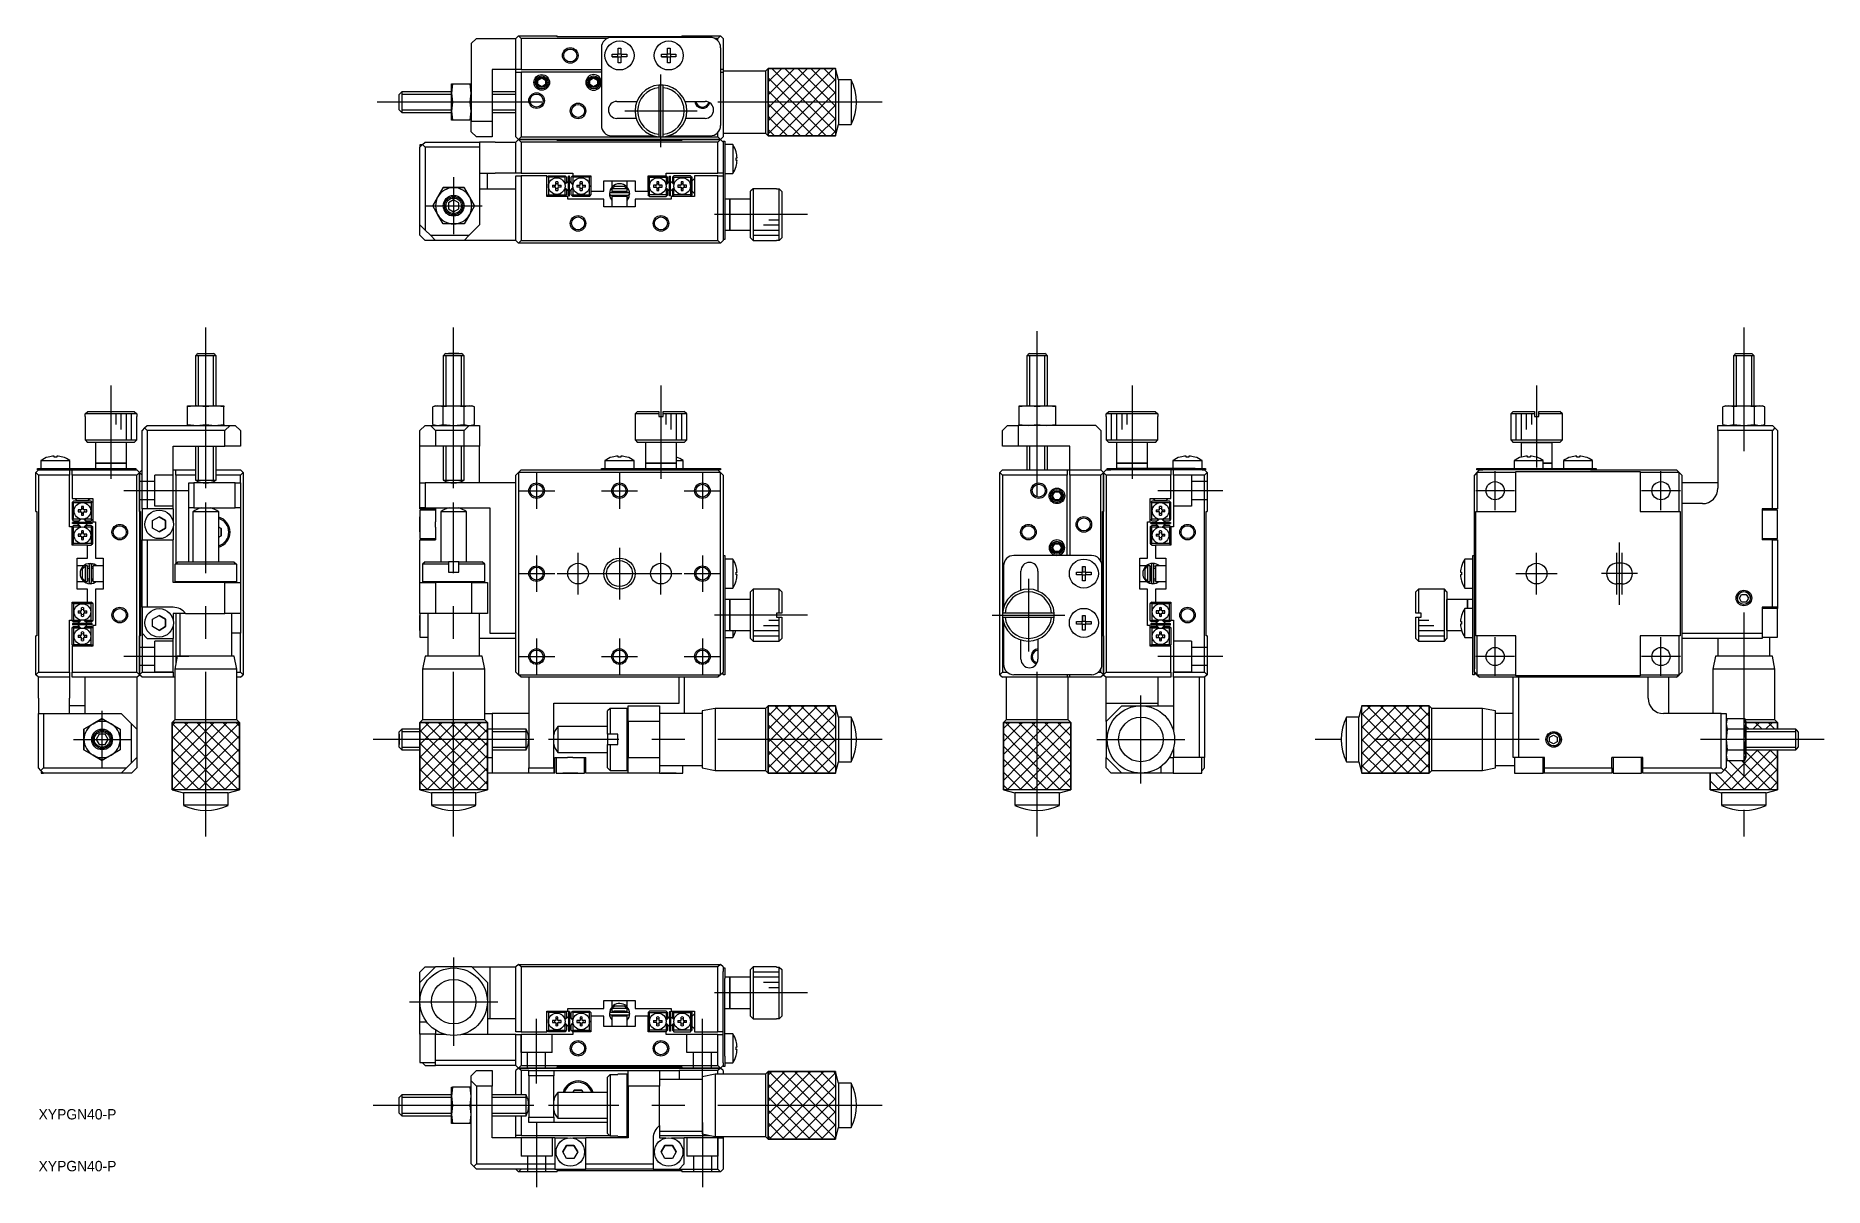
# Model space of a CAD drawing. Extents: x 9 to 355, y 7 to 229.
import ezdxf

# ---------------------------------------------------------------- set-up
doc = ezdxf.new("R2010")
doc.units = 0
doc.linetypes.add('CENTER', pattern=[50.8, 31.75, -6.35, 6.35, -6.35])
doc.linetypes.add('DASHED', pattern=[19.05, 12.7, -6.35])
doc.layers.get('0').update_dxf_attribs({"linetype": 'CONTINUOUS'})
doc.layers.add('CENTER', color=1, linetype='CENTER')
doc.styles.get("Standard").update_dxf_attribs({"font": 'FGP教科書体NT-M'})

msp = doc.modelspace()

# ---------------------------------------------------------------- texts
at = {"color": 7, "linetype": 'CONTINUOUS'}
for p in [(10, 20), (10, 10)]:
    msp.add_text('XYPGN40-P', height=2, dxfattribs=at).set_placement(p)

# ---------------------------------------------------------------- linework, layer by layer
at = {"color": 7, "linetype": 'CONTINUOUS'}
for p, q in [((94.49, 228.58), (93.49, 227.58)), ((94.49, 228.58), (102.09, 228.58)), ((102.09, 228.58), (102.59, 229.08)), ((102.09, 222.58), (102.09, 228.58)), ((102.59, 229.08), (103.09, 228.58)), ((102.59, 229.08), (110.09, 229.08)), ((103.09, 228.58), (103.09, 222.58)), ((119.71, 228.58), (103.09, 228.58)), ((110.09, 228.88), (110.09, 229.08)), ((134.09, 228.88), (110.09, 228.88)), ((139.59, 228.78), (120.59, 228.78)), ((134.09, 229.08), (134.09, 228.88)), ((134.09, 229.08), (141.59, 229.08)), ((141.09, 228.58), (140.46, 228.58)), ((141.09, 228.58), (141.59, 229.08)), ((141.09, 228.11), (141.09, 228.58)), ((141.59, 229.08), (142.09, 228.58)), ((142.09, 228.58), (142.09, 222.58)), ((93.49, 227.58), (93.49, 212.58)), ((118.59, 226.78), (118.59, 211.78)), ((120.69, 225.02), (120.69, 225.54)), ((120.69, 225.54), (121.83, 225.54)), ((121.83, 225.02), (120.69, 225.02)), ((120.69, 225.02), (121.76, 225.02)), ((121.76, 225.02), (121.76, 225.54)), ((121.83, 225.02), (121.76, 225.02)), ((121.83, 226.68), (122.35, 226.68)), ((121.83, 225.54), (121.83, 226.68)), ((121.83, 225.61), (122.35, 225.61)), ((121.83, 223.88), (121.83, 225.02)), ((122.35, 224.95), (121.83, 224.95)), ((122.35, 226.68), (122.35, 225.54)), ((122.35, 225.54), (123.48, 225.54)), ((122.35, 225.02), (122.35, 223.88)), ((123.48, 225.02), (122.35, 225.02)), ((122.42, 225.02), (122.35, 225.02)), ((122.42, 225.54), (122.42, 225.02)), ((123.48, 225.02), (122.42, 225.02)), ((123.48, 225.54), (123.48, 225.02)), ((130.19, 225.02), (130.19, 225.54)), ((130.19, 225.54), (131.33, 225.54)), ((131.33, 225.02), (130.19, 225.02)), ((130.19, 225.02), (131.26, 225.02)), ((131.26, 225.02), (131.26, 225.54)), ((131.33, 225.02), (131.26, 225.02)), ((131.33, 226.68), (131.85, 226.68)), ((131.33, 225.54), (131.33, 226.68)), ((131.33, 225.61), (131.85, 225.61)), ((131.33, 223.88), (131.33, 225.02)), ((131.85, 224.95), (131.33, 224.95)), ((131.85, 226.68), (131.85, 225.54)), ((131.85, 225.54), (132.98, 225.54)), ((131.85, 225.02), (131.85, 223.88)), ((132.98, 225.02), (131.85, 225.02)), ((131.92, 225.02), (131.85, 225.02)), ((131.92, 225.54), (131.92, 225.02)), ((132.98, 225.02), (131.92, 225.02)), ((132.98, 225.54), (132.98, 225.02)), ((141.59, 226.78), (141.59, 211.78)), ((97.49, 222.58), (97.49, 212.58)), ((102.09, 222.58), (97.49, 222.58)), ((103.09, 222.58), (102.09, 222.58)), ((102.09, 222.08), (102.09, 222.58)), ((102.09, 222.08), (103.09, 222.08)), ((102.09, 209.58), (102.09, 222.08)), ((103.09, 222.58), (118.59, 222.58)), ((103.09, 222.08), (103.09, 209.58)), ((118.59, 222.08), (103.09, 222.08)), ((106.34, 220.52), (107.09, 220.95)), ((107.09, 220.95), (107.84, 220.52)), ((116.34, 220.52), (117.09, 220.95)), ((117.09, 220.95), (117.84, 220.52)), ((122.35, 223.88), (121.83, 223.88)), ((131.85, 223.88), (131.33, 223.88)), ((142.09, 222.58), (141.59, 222.58)), ((141.59, 222.08), (142.09, 222.08)), ((142.09, 222.58), (142.09, 222.08)), ((150.29, 222.28), (142.09, 222.28)), ((142.09, 222.08), (142.09, 209.58)), ((150.79, 222.78), (150.29, 222.28)), ((150.29, 222.28), (150.29, 214.25)), ((150.79, 222.78), (163.79, 222.78)), ((150.79, 209.78), (150.79, 222.78)), ((163.79, 222.78), (163.79, 214.08)), ((164.38, 220.58), (163.79, 222.78)), ((163.79, 222.78), (163.79, 209.78)), ((79.84, 218.03), (79.59, 217.78)), ((79.59, 216.28), (79.59, 217.78)), ((80.09, 218.28), (79.84, 218.03)), ((80.09, 218.28), (80.09, 216.28)), ((89.69, 218.28), (80.09, 218.28)), ((89.88, 219.78), (89.69, 218.03)), ((89.69, 219.78), (89.88, 219.78)), ((89.69, 218.03), (89.69, 219.78)), ((89.69, 218.03), (89.88, 216.28)), ((89.69, 214.53), (89.69, 218.03)), ((89.88, 219.78), (93.29, 219.78)), ((93.49, 218.03), (93.29, 219.78)), ((93.29, 219.78), (93.49, 219.78)), ((93.29, 216.28), (93.49, 218.03)), ((102.09, 218.28), (97.49, 218.28)), ((106.34, 219.65), (106.34, 220.52)), ((107.09, 219.22), (106.34, 219.65)), ((107.84, 219.65), (107.09, 219.22)), ((107.84, 220.52), (107.84, 219.65)), ((116.34, 219.65), (116.34, 220.52)), ((117.09, 219.22), (116.34, 219.65)), ((117.84, 219.65), (117.09, 219.22)), ((117.84, 220.52), (117.84, 219.65)), ((129.69, 219.57), (129.69, 219.06)), ((129.69, 219.06), (129.69, 210.1)), ((130.49, 219.06), (130.49, 219.57)), ((130.49, 210.1), (130.49, 219.06)), ((164.38, 220.58), (164.38, 214.83)), ((166.79, 220.58), (164.38, 220.58)), ((166.79, 220.58), (166.79, 214.83)), ((79.59, 214.78), (79.59, 216.28)), ((79.59, 214.78), (79.84, 214.53)), ((79.84, 214.53), (80.09, 214.28)), ((80.09, 216.28), (80.09, 214.28)), ((80.09, 214.28), (89.69, 214.28)), ((89.88, 216.28), (89.69, 214.53)), ((89.69, 214.53), (89.88, 212.78)), ((89.69, 212.78), (89.69, 214.53)), ((93.29, 216.28), (89.88, 216.28)), ((93.49, 214.53), (93.29, 216.28)), ((93.29, 212.78), (93.49, 214.53)), ((97.49, 214.28), (102.09, 214.28)), ((121.59, 216.43), (125.44, 216.43)), ((134.73, 216.43), (138.59, 216.43)), ((150.29, 214.25), (150.29, 210.28)), ((150.79, 214.08), (150.79, 209.78)), ((164.38, 214.83), (164.38, 211.98)), ((166.79, 214.83), (166.79, 211.98)), ((89.88, 212.78), (89.69, 212.78)), ((93.29, 212.78), (89.88, 212.78)), ((93.49, 212.78), (93.29, 212.78)), ((93.49, 212.58), (97.49, 212.58)), ((93.49, 210.58), (93.49, 212.58)), ((93.49, 210.58), (94.49, 209.58)), ((97.49, 212.58), (97.49, 209.58)), ((125.3, 213.13), (121.59, 213.13)), ((138.59, 213.13), (134.87, 213.13)), ((163.79, 209.78), (164.38, 211.98)), ((164.38, 211.98), (166.79, 211.98)), ((83.59, 207.58), (84.09, 208.08)), ((83.59, 208.03), (83.59, 207.58)), ((84.04, 208.03), (83.59, 208.03)), ((83.59, 192.58), (83.59, 207.58)), ((84.09, 208.08), (84.59, 208.58)), ((84.09, 208.08), (84.59, 207.58)), ((84.59, 208.58), (95.09, 208.58)), ((95.09, 207.58), (84.59, 207.58)), ((84.59, 207.58), (84.59, 191.58)), ((97.49, 209.58), (94.49, 209.58)), ((95.09, 208.58), (95.09, 207.58)), ((98.09, 208.58), (95.09, 208.58)), ((95.09, 207.58), (95.09, 192.58)), ((98.09, 208.58), (102.09, 208.58)), ((102.09, 209.58), (102.59, 209.08)), ((102.09, 208.58), (102.59, 209.08)), ((102.09, 202.58), (102.09, 208.58)), ((102.59, 209.08), (103.09, 209.58)), ((141.59, 209.08), (102.59, 209.08)), ((102.59, 209.08), (103.09, 208.58)), ((102.59, 209.08), (110.09, 209.08)), ((103.09, 209.58), (130.09, 209.58)), ((103.09, 208.58), (103.09, 202.58)), ((141.09, 208.58), (103.09, 208.58)), ((110.09, 208.88), (110.09, 209.08)), ((134.09, 208.88), (110.09, 208.88)), ((120.59, 209.78), (128.69, 209.78)), ((129.69, 210.1), (129.69, 209.6)), ((130.09, 209.58), (141.09, 209.58)), ((130.49, 209.6), (130.49, 210.1)), ((131.49, 209.78), (139.59, 209.78)), ((134.09, 209.08), (134.09, 208.88)), ((134.09, 209.08), (141.59, 209.08)), ((141.09, 209.58), (141.09, 210.46)), ((141.09, 209.58), (141.59, 209.08)), ((141.09, 208.58), (141.59, 209.08)), ((141.09, 202.58), (141.09, 208.58)), ((141.59, 209.08), (142.09, 209.58)), ((141.59, 209.08), (142.09, 208.58)), ((142.09, 210.28), (150.29, 210.28)), ((142.09, 208.78), (142.39, 208.78)), ((142.09, 208.58), (142.09, 208.78)), ((142.09, 208.58), (142.09, 202.58)), ((142.39, 208.78), (142.39, 206.78)), ((143.93, 208.08), (142.39, 208.08)), ((143.93, 208.08), (143.93, 202.48)), ((150.29, 210.28), (150.79, 209.78)), ((163.79, 209.78), (150.79, 209.78)), ((142.39, 206.78), (142.39, 191.78)), ((144.58, 206.68), (144.59, 206.68)), ((144.58, 205.02), (144.58, 205.54)), ((144.58, 205.54), (144.77, 205.54)), ((144.77, 205.02), (144.58, 205.02)), ((144.59, 203.88), (144.58, 203.88)), ((95.09, 202.58), (98.09, 202.58)), ((96.59, 199.58), (96.59, 202.58)), ((102.09, 202.58), (98.09, 202.58)), ((103.09, 202.58), (102.09, 202.58)), ((102.09, 189.58), (102.09, 202.08)), ((102.09, 202.08), (103.09, 202.08)), ((103.09, 202.58), (113.09, 202.58)), ((108.09, 202.08), (103.09, 202.08)), ((103.09, 202.08), (103.09, 189.58)), ((108.09, 198.08), (108.09, 202.08)), ((108.24, 201.93), (108.09, 201.78)), ((108.24, 201.93), (108.39, 202.08)), ((108.39, 201.78), (108.24, 201.93)), ((108.39, 202.08), (111.59, 202.08)), ((108.39, 201.78), (108.39, 200.08)), ((111.59, 201.78), (108.39, 201.78)), ((109.16, 200.28), (109.79, 200.28)), ((109.79, 200.28), (109.79, 200.91)), ((110.19, 200.91), (110.19, 200.28)), ((110.19, 200.28), (110.81, 200.28)), ((111.54, 200.44), (111.59, 200.48)), ((112.18, 200.98), (111.56, 200.37)), ((111.59, 202.08), (111.74, 201.93)), ((111.74, 201.93), (111.59, 201.78)), ((111.59, 200.48), (111.59, 201.78)), ((111.59, 200.48), (111.89, 200.78)), ((111.89, 201.78), (111.74, 201.93)), ((111.89, 201.78), (111.89, 200.78)), ((112.24, 198.18), (112.24, 201.98)), ((112.44, 201.98), (112.24, 201.98)), ((112.44, 198.18), (112.44, 201.98)), ((112.46, 200.98), (113.11, 200.34)), ((113.11, 200.37), (112.49, 200.98)), ((112.94, 201.93), (112.79, 201.78)), ((112.79, 200.78), (112.79, 201.78)), ((112.79, 200.78), (113.09, 200.48)), ((112.94, 201.93), (113.09, 202.08)), ((113.09, 201.78), (112.94, 201.93)), ((113.09, 202.58), (113.09, 202.08)), ((113.09, 202.08), (116.59, 202.08)), ((113.09, 201.78), (113.09, 200.48)), ((116.29, 201.78), (113.09, 201.78)), ((113.09, 200.48), (113.13, 200.44)), ((113.86, 200.28), (114.49, 200.28)), ((114.49, 200.28), (114.49, 200.91)), ((114.89, 200.91), (114.89, 200.28)), ((114.89, 200.28), (115.51, 200.28)), ((116.29, 202.08), (116.44, 201.93)), ((116.44, 201.93), (116.29, 201.78)), ((116.29, 200.08), (116.29, 201.78)), ((116.59, 201.78), (116.44, 201.93)), ((116.59, 202.08), (116.59, 199.08)), ((119.09, 201.08), (121.01, 201.08)), ((119.09, 199.08), (119.09, 201.08)), ((120.59, 201.08), (120.59, 199.81)), ((121.01, 201.08), (123.16, 201.08)), ((123.16, 201.08), (125.09, 201.08)), ((123.59, 199.85), (123.59, 201.08)), ((125.09, 201.08), (125.09, 199.08)), ((127.59, 202.08), (131.09, 202.08)), ((127.59, 199.08), (127.59, 202.08)), ((127.59, 201.78), (127.74, 201.93)), ((127.89, 202.08), (127.74, 201.93)), ((127.74, 201.93), (127.89, 201.78)), ((127.89, 200.08), (127.89, 201.78)), ((127.89, 201.78), (131.09, 201.78)), ((129.29, 200.28), (128.66, 200.28)), ((129.29, 200.91), (129.29, 200.28)), ((129.69, 200.28), (129.69, 200.91)), ((130.31, 200.28), (129.69, 200.28)), ((131.09, 200.48), (131.04, 200.44)), ((131.68, 200.98), (131.06, 200.37)), ((131.71, 200.98), (131.07, 200.34)), ((131.09, 202.08), (131.09, 202.58)), ((131.09, 202.58), (141.09, 202.58)), ((131.24, 201.93), (131.09, 202.08)), ((131.09, 201.78), (131.24, 201.93)), ((131.09, 201.78), (131.09, 200.48)), ((131.39, 200.78), (131.09, 200.48)), ((131.24, 201.93), (131.39, 201.78)), ((131.39, 200.78), (131.39, 201.78)), ((131.74, 201.98), (131.94, 201.98)), ((131.74, 198.18), (131.74, 201.98)), ((131.94, 198.18), (131.94, 201.98)), ((132.61, 200.37), (131.99, 200.98)), ((132.29, 201.78), (132.44, 201.93)), ((132.29, 201.78), (132.29, 200.78)), ((132.59, 200.48), (132.29, 200.78)), ((132.59, 202.08), (132.44, 201.93)), ((132.44, 201.93), (132.59, 201.78)), ((135.79, 202.08), (132.59, 202.08)), ((132.59, 201.78), (135.79, 201.78)), ((132.59, 200.48), (132.59, 201.78)), ((132.63, 200.44), (132.59, 200.48)), ((133.99, 200.28), (133.36, 200.28)), ((133.99, 200.91), (133.99, 200.28)), ((134.39, 200.28), (134.39, 200.91)), ((135.01, 200.28), (134.39, 200.28)), ((135.94, 201.93), (135.79, 202.08)), ((135.79, 201.78), (135.94, 201.93)), ((135.79, 201.78), (135.79, 200.08)), ((135.94, 201.93), (136.09, 201.78)), ((136.09, 198.38), (136.09, 201.78)), ((136.35, 201.33), (136.1, 201.08)), ((136.1, 199.08), (136.1, 201.08)), ((136.59, 201.56), (136.35, 201.33)), ((136.59, 202.08), (136.59, 198.08)), ((141.09, 202.08), (136.59, 202.08)), ((142.09, 202.58), (141.09, 202.58)), ((141.09, 189.58), (141.09, 202.08)), ((141.09, 202.08), (142.09, 202.08)), ((142.09, 202.58), (142.09, 202.08)), ((142.09, 202.08), (142.09, 189.58)), ((142.39, 202.48), (143.93, 202.48)), ((86.04, 196.28), (87.05, 198.03)), ((87.05, 198.03), (86.04, 196.28)), ((87.05, 198.03), (88.06, 199.78)), ((88.06, 199.78), (87.05, 198.03)), ((88.06, 199.78), (90.09, 199.78)), ((90.09, 199.78), (88.06, 199.78)), ((90.09, 197.44), (89.09, 196.86)), ((89.09, 196.86), (89.09, 195.71)), ((90.09, 199.78), (92.11, 199.78)), ((92.11, 199.78), (90.09, 199.78)), ((91.09, 196.86), (90.09, 197.44)), ((91.09, 195.71), (91.09, 196.86)), ((92.11, 199.78), (93.12, 198.03)), ((93.12, 198.03), (92.11, 199.78)), ((93.12, 198.03), (94.13, 196.28)), ((94.13, 196.28), (93.12, 198.03)), ((95.09, 199.58), (102.09, 199.58)), ((108.09, 198.38), (108.24, 198.23)), ((112.09, 198.08), (108.09, 198.08)), ((108.24, 198.23), (108.39, 198.38)), ((108.39, 198.08), (108.24, 198.23)), ((108.39, 200.08), (108.39, 198.38)), ((108.39, 198.38), (111.59, 198.38)), ((109.79, 199.88), (109.16, 199.88)), ((109.79, 199.26), (109.79, 199.88)), ((110.19, 199.88), (110.19, 199.26)), ((110.81, 199.88), (110.19, 199.88)), ((111.59, 199.68), (111.54, 199.72)), ((111.56, 199.8), (112.18, 199.18)), ((111.82, 199.57), (111.57, 199.83)), ((111.89, 199.38), (111.59, 199.68)), ((111.59, 198.38), (111.59, 199.68)), ((111.59, 198.38), (111.74, 198.23)), ((111.74, 198.23), (111.59, 198.08)), ((111.74, 198.23), (111.89, 198.38)), ((112.21, 199.18), (111.82, 199.57)), ((111.89, 199.38), (111.89, 198.38)), ((112.09, 197.58), (112.09, 198.08)), ((119.09, 197.58), (112.09, 197.58)), ((112.24, 198.18), (112.44, 198.18)), ((112.49, 199.18), (113.11, 199.8)), ((113.09, 199.68), (112.79, 199.38)), ((112.79, 198.38), (112.79, 199.38)), ((112.79, 198.38), (112.94, 198.23)), ((112.94, 198.23), (113.09, 198.38)), ((113.09, 198.08), (112.94, 198.23)), ((113.13, 199.72), (113.09, 199.68)), ((113.09, 199.68), (113.09, 198.38)), ((113.09, 198.38), (116.29, 198.38)), ((116.29, 198.08), (113.09, 198.08)), ((114.49, 199.88), (113.86, 199.88)), ((114.49, 199.26), (114.49, 199.88)), ((114.89, 199.88), (114.89, 199.26)), ((115.51, 199.88), (114.89, 199.88)), ((116.29, 198.38), (116.29, 200.08)), ((116.29, 198.38), (116.44, 198.23)), ((116.44, 198.23), (116.29, 198.08)), ((116.44, 198.23), (116.59, 198.38)), ((116.59, 199.08), (116.59, 198.38)), ((116.59, 199.08), (119.09, 199.08)), ((119.09, 196.08), (119.09, 197.58)), ((120.29, 197.87), (120.29, 197.87)), ((120.29, 197.87), (120.29, 197.87)), ((120.29, 197.87), (120.29, 197.86)), ((120.29, 197.86), (120.29, 197.86)), ((120.29, 197.86), (120.3, 197.86)), ((120.3, 197.86), (120.3, 197.85)), ((120.3, 197.85), (120.31, 197.81)), ((120.31, 197.81), (120.31, 197.81)), ((120.31, 197.81), (120.31, 197.81)), ((120.31, 197.81), (120.31, 197.81)), ((120.31, 197.8), (120.31, 197.81)), ((120.32, 197.81), (120.33, 197.78)), ((123.83, 198.81), (120.38, 198.81)), ((120.38, 198.36), (123.83, 198.36)), ((120.59, 199.81), (120.59, 199.81)), ((120.59, 199.81), (120.59, 199.81)), ((120.64, 199.58), (120.59, 199.58)), ((120.59, 199.58), (120.59, 199.08)), ((120.59, 199.08), (123.59, 199.08)), ((123.59, 198.08), (120.59, 198.08)), ((120.59, 198.08), (120.59, 196.08)), ((120.62, 198.81), (120.68, 199.08)), ((120.69, 198.08), (120.62, 198.36)), ((120.64, 199.58), (121.17, 200.08)), ((123.53, 199.58), (120.64, 199.58)), ((120.7, 198.09), (120.71, 198.11)), ((120.7, 198.08), (120.7, 198.09)), ((120.71, 198.16), (120.72, 198.17)), ((120.71, 198.15), (120.71, 198.16)), ((120.71, 198.13), (120.71, 198.15)), ((120.71, 198.12), (120.71, 198.13)), ((120.71, 198.11), (120.71, 198.12)), ((120.72, 198.19), (120.73, 198.2)), ((120.72, 198.17), (120.72, 198.19)), ((120.73, 198.21), (120.74, 198.22)), ((120.73, 198.2), (120.73, 198.21)), ((120.74, 198.22), (120.75, 198.23)), ((120.75, 198.25), (120.76, 198.26)), ((120.75, 198.23), (120.75, 198.25)), ((120.76, 198.26), (120.77, 198.27)), ((120.77, 198.27), (120.78, 198.28)), ((120.78, 198.28), (120.79, 198.29)), ((120.79, 198.29), (120.8, 198.3)), ((120.8, 198.3), (120.81, 198.3)), ((120.81, 198.3), (120.82, 198.31)), ((120.82, 198.31), (120.83, 198.32)), ((120.83, 198.32), (120.84, 198.33)), ((120.84, 198.33), (120.86, 198.33)), ((120.86, 198.33), (120.87, 198.34)), ((120.87, 198.34), (120.88, 198.34)), ((120.88, 198.34), (120.89, 198.35)), ((120.89, 198.35), (120.91, 198.35)), ((120.91, 198.35), (120.92, 198.35)), ((120.92, 198.35), (120.93, 198.36)), ((120.93, 198.36), (120.95, 198.36)), ((120.95, 198.36), (120.96, 198.36)), ((120.96, 198.36), (120.97, 198.36)), ((120.97, 198.36), (120.98, 198.36)), ((121.09, 199.08), (121.09, 198.81)), ((121.09, 198.36), (121.09, 198.08)), ((121.17, 200.08), (123, 200.08)), ((123, 200.08), (123.53, 199.58)), ((123.09, 198.81), (123.09, 199.08)), ((123.09, 198.08), (123.09, 198.36)), ((123.22, 198.36), (123.24, 198.36)), ((123.24, 198.36), (123.25, 198.36)), ((123.25, 198.36), (123.26, 198.36)), ((123.26, 198.36), (123.28, 198.36)), ((123.28, 198.36), (123.29, 198.35)), ((123.29, 198.35), (123.3, 198.35)), ((123.3, 198.35), (123.31, 198.35)), ((123.31, 198.35), (123.33, 198.34)), ((123.33, 198.34), (123.34, 198.34)), ((123.34, 198.34), (123.35, 198.33)), ((123.35, 198.33), (123.36, 198.32)), ((123.36, 198.32), (123.37, 198.32)), ((123.37, 198.32), (123.39, 198.31)), ((123.39, 198.31), (123.4, 198.3)), ((123.4, 198.3), (123.41, 198.29)), ((123.41, 198.29), (123.42, 198.28)), ((123.42, 198.28), (123.43, 198.27)), ((123.43, 198.27), (123.44, 198.26)), ((123.44, 198.26), (123.44, 198.25)), ((123.44, 198.25), (123.45, 198.24)), ((123.45, 198.24), (123.46, 198.23)), ((123.46, 198.23), (123.47, 198.22)), ((123.47, 198.22), (123.47, 198.21)), ((123.47, 198.21), (123.48, 198.19)), ((123.48, 198.19), (123.48, 198.18)), ((123.48, 198.18), (123.49, 198.17)), ((123.49, 198.17), (123.49, 198.16)), ((123.49, 198.16), (123.49, 198.14)), ((123.49, 198.14), (123.5, 198.13)), ((123.5, 198.13), (123.5, 198.11)), ((123.5, 198.11), (123.5, 198.1)), ((123.5, 198.1), (123.5, 198.09)), ((123.5, 198.09), (123.5, 198.08)), ((123.52, 199.08), (123.59, 198.81)), ((123.59, 199.58), (123.53, 199.58)), ((123.59, 199.08), (123.59, 199.58)), ((123.59, 196.08), (123.59, 198.08)), ((123.6, 197.9), (123.59, 197.91)), ((123.88, 197.8), (123.59, 197.9)), ((123.59, 197.32), (123.89, 197.81)), ((123.62, 197.89), (123.6, 197.9)), ((123.64, 197.88), (123.62, 197.89)), ((123.65, 197.87), (123.64, 197.88)), ((123.67, 197.87), (123.65, 197.87)), ((123.69, 197.86), (123.67, 197.87)), ((123.71, 197.85), (123.69, 197.86)), ((123.72, 197.85), (123.71, 197.85)), ((123.74, 197.84), (123.72, 197.85)), ((123.76, 197.83), (123.74, 197.84)), ((123.77, 197.83), (123.76, 197.83)), ((123.79, 197.82), (123.77, 197.83)), ((123.8, 197.82), (123.79, 197.82)), ((123.82, 197.81), (123.8, 197.82)), ((123.83, 197.81), (123.82, 197.81)), ((123.84, 197.81), (123.83, 197.81)), ((123.85, 197.8), (123.84, 197.81)), ((123.86, 197.8), (123.85, 197.8)), ((123.87, 197.8), (123.86, 197.8)), ((123.88, 197.8), (123.87, 197.8)), ((123.87, 197.77), (123.88, 197.8)), ((123.88, 197.8), (124.05, 198.56)), ((123.89, 197.8), (123.88, 197.8)), ((123.88, 197.8), (123.88, 197.8)), ((123.9, 198.36), (123.89, 198.37)), ((123.89, 197.81), (123.9, 197.84)), ((123.89, 197.81), (123.89, 197.8)), ((123.89, 197.8), (123.89, 197.8)), ((123.91, 198.33), (123.9, 198.36)), ((123.9, 197.84), (123.91, 197.87)), ((123.92, 198.29), (123.91, 198.33)), ((123.91, 197.87), (123.92, 197.9)), ((123.93, 198.26), (123.92, 198.29)), ((123.92, 197.9), (123.93, 197.94)), ((123.94, 198.22), (123.93, 198.26)), ((123.93, 197.94), (123.94, 197.97)), ((123.94, 198.19), (123.94, 198.22)), ((123.95, 198.15), (123.94, 198.19)), ((123.94, 198.01), (123.95, 198.05)), ((123.94, 197.97), (123.94, 198.01)), ((123.95, 198.12), (123.95, 198.15)), ((123.95, 198.08), (123.95, 198.12)), ((123.95, 198.05), (123.95, 198.08)), ((125.09, 199.08), (127.59, 199.08)), ((125.09, 197.58), (125.09, 196.08)), ((132.09, 197.58), (125.09, 197.58)), ((127.59, 199.08), (127.59, 198.38)), ((127.74, 198.23), (127.59, 198.38)), ((127.89, 198.38), (127.74, 198.23)), ((127.74, 198.23), (127.89, 198.08)), ((127.89, 198.38), (127.89, 200.08)), ((131.09, 198.38), (127.89, 198.38)), ((127.89, 198.08), (131.09, 198.08)), ((128.66, 199.88), (129.29, 199.88)), ((129.29, 199.88), (129.29, 199.26)), ((129.69, 199.26), (129.69, 199.88)), ((129.69, 199.88), (130.31, 199.88)), ((131.04, 199.72), (131.09, 199.68)), ((131.06, 199.8), (131.68, 199.18)), ((131.09, 199.68), (131.09, 198.38)), ((131.09, 199.68), (131.39, 199.38)), ((131.24, 198.23), (131.09, 198.38)), ((131.09, 198.08), (131.24, 198.23)), ((131.39, 198.38), (131.24, 198.23)), ((131.39, 198.38), (131.39, 199.38)), ((131.94, 198.18), (131.74, 198.18)), ((131.96, 199.18), (132.35, 199.57)), ((131.99, 199.18), (132.61, 199.8)), ((132.09, 198.08), (132.09, 197.58)), ((136.59, 198.08), (132.09, 198.08)), ((132.29, 199.38), (132.59, 199.68)), ((132.29, 199.38), (132.29, 198.38)), ((132.44, 198.23), (132.29, 198.38)), ((132.35, 199.57), (132.61, 199.83)), ((132.59, 198.38), (132.44, 198.23)), ((132.44, 198.23), (132.59, 198.08)), ((132.59, 199.68), (132.63, 199.72)), ((132.59, 198.38), (132.59, 199.68)), ((135.79, 198.38), (132.59, 198.38)), ((133.36, 199.88), (133.99, 199.88)), ((133.99, 199.88), (133.99, 199.26)), ((134.39, 199.26), (134.39, 199.88)), ((134.39, 199.88), (135.01, 199.88)), ((135.79, 200.08), (135.79, 198.38)), ((135.94, 198.23), (135.79, 198.38)), ((135.79, 198.08), (135.94, 198.23)), ((136.09, 198.38), (135.94, 198.23)), ((136.1, 199.08), (136.35, 198.83)), ((136.35, 198.83), (136.59, 198.6)), ((143.39, 197.58), (142.39, 197.58)), ((143.39, 197.58), (143.39, 191.58)), ((143.39, 191.58), (143.39, 197.58)), ((147.39, 197.58), (143.39, 197.58)), ((147.89, 199.58), (147.39, 199.08)), ((147.39, 190.08), (147.39, 199.08)), ((147.89, 199.58), (147.89, 189.58)), ((152.39, 199.58), (147.89, 199.58)), ((152.39, 199.58), (152.39, 199.57)), ((152.39, 199.57), (152.89, 199.57)), ((152.89, 189.6), (152.89, 199.57)), ((152.89, 199.57), (153.39, 199.06)), ((153.39, 199.06), (153.39, 190.1)), ((87.05, 194.53), (86.04, 196.28)), ((88.06, 192.78), (87.05, 194.53)), ((89.09, 195.71), (90.09, 195.13)), ((89.09, 195.71), (90.09, 195.13)), ((90.09, 195.13), (91.09, 195.71)), ((90.09, 195.13), (91.09, 195.71)), ((93.12, 194.53), (92.11, 192.78)), ((94.13, 196.28), (93.12, 194.53)), ((125.09, 196.08), (119.09, 196.08)), ((83.59, 190.58), (83.59, 192.58)), ((84.59, 191.58), (83.59, 192.58)), ((83.59, 190.58), (84.59, 189.58)), ((84.59, 191.58), (85.59, 190.58)), ((85.59, 190.58), (93.09, 190.58)), ((86.59, 189.58), (85.59, 190.58)), ((90.09, 192.78), (88.06, 192.78)), ((92.11, 192.78), (90.09, 192.78)), ((93.09, 190.58), (92.09, 189.58)), ((93.09, 190.58), (95.09, 192.58)), ((142.39, 191.78), (142.39, 189.78)), ((142.39, 191.58), (143.39, 191.58)), ((143.39, 191.58), (147.39, 191.58)), ((147.39, 190.08), (147.89, 189.58)), ((153.39, 190.1), (152.89, 189.6)), ((86.59, 189.58), (84.59, 189.58)), ((92.09, 189.58), (86.59, 189.58)), ((102.09, 189.58), (92.09, 189.58)), ((102.09, 189.58), (102.59, 189.08)), ((102.59, 189.08), (103.09, 189.58)), ((141.59, 189.08), (102.59, 189.08)), ((103.09, 189.58), (141.09, 189.58)), ((141.09, 189.58), (141.59, 189.08)), ((141.59, 189.08), (142.09, 189.58)), ((142.39, 189.78), (142.09, 189.78)), ((147.89, 189.58), (152.39, 189.58)), ((152.89, 189.6), (152.39, 189.6)), ((152.39, 189.6), (152.39, 189.58)), ((40.51, 167.56), (40.26, 167.31)), ((44.26, 167.31), (40.26, 167.31)), ((40.26, 167.31), (40.26, 157.71)), ((40.76, 167.81), (40.51, 167.56)), ((40.76, 167.81), (43.76, 167.81)), ((44.01, 167.56), (43.76, 167.81)), ((44.26, 167.31), (44.01, 167.56)), ((44.26, 157.71), (44.26, 167.31)), ((88.34, 167.56), (88.09, 167.31)), ((92.09, 167.31), (88.09, 167.31)), ((88.09, 167.31), (88.09, 157.71)), ((88.59, 167.81), (88.34, 167.56)), ((88.59, 167.81), (91.59, 167.81)), ((88.59, 167.81), (91.59, 167.81)), ((90.09, 167.81), (89.09, 167.81)), ((89.09, 167.81), (90.09, 167.81)), ((90.09, 167.81), (91.09, 167.81)), ((91.09, 167.81), (90.09, 167.81)), ((91.84, 167.56), (91.59, 167.81)), ((92.09, 167.31), (91.84, 167.56)), ((92.09, 157.71), (92.09, 167.31)), ((200.94, 167.56), (200.69, 167.31)), ((202.69, 167.31), (200.69, 167.31)), ((200.69, 167.31), (200.69, 157.71)), ((201.19, 167.81), (200.94, 167.56)), ((201.19, 167.81), (202.69, 167.81)), ((202.69, 167.81), (204.19, 167.81)), ((204.69, 167.31), (202.69, 167.31)), ((204.44, 167.56), (204.19, 167.81)), ((204.69, 167.31), (204.44, 167.56)), ((204.69, 157.71), (204.69, 167.31)), ((337.3, 167.56), (337.05, 167.31)), ((341.05, 167.31), (337.05, 167.31)), ((337.05, 167.31), (337.05, 157.71)), ((337.55, 167.81), (337.3, 167.56)), ((337.55, 167.81), (340.55, 167.81)), ((340.8, 167.56), (340.55, 167.81)), ((341.05, 167.31), (340.8, 167.56)), ((341.05, 157.71), (341.05, 167.31)), ((18.96, 155.61), (18.97, 155.61)), ((18.96, 155.61), (18.96, 151.11)), ((18.97, 156.11), (19.47, 156.61)), ((18.97, 155.61), (18.97, 156.11)), ((28.94, 156.11), (18.97, 156.11)), ((19.47, 156.61), (28.44, 156.61)), ((28.44, 156.61), (28.94, 156.11)), ((28.94, 156.11), (28.94, 155.61)), ((28.94, 155.61), (28.96, 155.61)), ((28.96, 151.11), (28.96, 155.61)), ((40.51, 157.71), (38.76, 157.51)), ((38.76, 157.51), (38.76, 157.71)), ((38.76, 157.71), (40.51, 157.71)), ((38.76, 154.1), (38.76, 157.51)), ((42.26, 157.51), (40.51, 157.71)), ((40.51, 157.71), (44.01, 157.71)), ((44.01, 157.71), (42.26, 157.51)), ((42.26, 154.1), (42.26, 157.51)), ((45.76, 157.51), (44.01, 157.71)), ((44.01, 157.71), (45.76, 157.71)), ((45.76, 157.71), (45.76, 157.51)), ((45.76, 154.1), (45.76, 157.51)), ((87.05, 157.71), (86.04, 157.51)), ((86.59, 157.71), (86.04, 157.51)), ((86.04, 154.1), (86.04, 157.51)), ((86.59, 157.71), (87.05, 157.71)), ((87.05, 157.71), (90.09, 157.71)), ((88.06, 157.51), (87.05, 157.71)), ((90.09, 157.71), (88.06, 157.51)), ((88.06, 154.1), (88.06, 157.51)), ((92.11, 157.51), (90.09, 157.71)), ((90.09, 157.71), (93.12, 157.71)), ((93.12, 157.71), (92.11, 157.51)), ((92.11, 154.1), (92.11, 157.51)), ((93.12, 157.71), (93.59, 157.71)), ((94.13, 157.51), (93.12, 157.71)), ((94.13, 157.51), (93.59, 157.71)), ((94.13, 154.1), (94.13, 157.51)), ((125.59, 156.61), (125.09, 156.11)), ((129.69, 156.11), (125.09, 156.11)), ((125.09, 156.11), (125.09, 151.11)), ((125.59, 156.61), (129.69, 156.61)), ((125.59, 156.61), (129.69, 156.61)), ((129.69, 156.61), (129.69, 156.11)), ((129.69, 156.11), (129.69, 155.61)), ((129.69, 155.61), (130.49, 155.61)), ((129.69, 155.61), (130.49, 155.61)), ((130.49, 156.61), (134.59, 156.61)), ((130.49, 156.61), (134.59, 156.61)), ((130.49, 156.11), (130.49, 156.61)), ((135.09, 156.11), (130.49, 156.11)), ((130.49, 155.61), (130.49, 156.11)), ((135.09, 156.11), (134.59, 156.61)), ((135.09, 151.11), (135.09, 156.11)), ((200.94, 157.71), (199.19, 157.51)), ((199.19, 157.51), (199.19, 157.71)), ((199.19, 157.71), (200.94, 157.71)), ((199.19, 154.1), (199.19, 157.51)), ((200.94, 157.71), (204.44, 157.71)), ((202.69, 157.51), (200.94, 157.71)), ((204.44, 157.71), (202.69, 157.51)), ((202.69, 154.1), (202.69, 157.51)), ((206.19, 157.51), (204.44, 157.71)), ((204.44, 157.71), (206.19, 157.71)), ((206.19, 157.71), (206.19, 157.51)), ((206.19, 157.51), (206.19, 154.1)), ((215.99, 155.61), (216.01, 155.61)), ((215.99, 155.61), (215.99, 151.11)), ((216.01, 156.11), (216.51, 156.61)), ((225.97, 156.11), (216.01, 156.11)), ((216.01, 155.61), (216.01, 156.11)), ((216.51, 156.61), (225.47, 156.61)), ((225.47, 156.61), (225.97, 156.11)), ((225.97, 156.11), (225.97, 155.61)), ((225.97, 155.61), (225.99, 155.61)), ((225.99, 151.11), (225.99, 155.61)), ((294.55, 156.61), (294.05, 156.11)), ((298.65, 156.11), (294.05, 156.11)), ((294.05, 156.11), (294.05, 151.11)), ((294.55, 156.61), (298.65, 156.61)), ((298.65, 156.61), (298.65, 156.11)), ((298.65, 156.11), (298.65, 155.61)), ((298.65, 155.61), (299.45, 155.61)), ((299.45, 156.61), (303.55, 156.61)), ((299.45, 156.11), (299.45, 156.61)), ((304.05, 156.11), (299.45, 156.11)), ((299.45, 155.61), (299.45, 156.11)), ((304.05, 156.11), (303.55, 156.61)), ((304.05, 151.11), (304.05, 156.11)), ((336.02, 157.71), (335.01, 157.51)), ((335.55, 157.71), (335.01, 157.51)), ((335.01, 154.1), (335.01, 157.51)), ((335.55, 157.71), (336.02, 157.71)), ((337.03, 157.51), (336.02, 157.71)), ((336.02, 157.71), (339.05, 157.71)), ((339.05, 157.71), (337.03, 157.51)), ((337.03, 157.51), (337.03, 154.1)), ((341.07, 157.51), (339.05, 157.71)), ((339.05, 157.71), (342.08, 157.71)), ((342.08, 157.71), (341.07, 157.51)), ((341.07, 154.1), (341.07, 157.51)), ((343.09, 157.51), (342.08, 157.71)), ((342.08, 157.71), (342.55, 157.71)), ((343.09, 157.51), (342.55, 157.71)), ((343.09, 154.1), (343.09, 157.51)), ((30.46, 153.41), (29.96, 152.91)), ((29.96, 137.81), (29.96, 152.91)), ((30.46, 153.41), (30.96, 153.91)), ((30.96, 152.91), (30.46, 153.41)), ((30.96, 153.91), (40.26, 153.91)), ((30.96, 152.91), (30.96, 137.81)), ((45.96, 152.91), (30.96, 152.91)), ((38.76, 154.1), (40.51, 153.91)), ((38.76, 153.91), (38.76, 154.1)), ((40.26, 153.91), (44.26, 153.91)), ((40.51, 153.91), (42.26, 154.1)), ((42.26, 154.1), (44.01, 153.91)), ((44.01, 153.91), (45.76, 154.1)), ((44.26, 153.91), (45.76, 153.91)), ((45.76, 154.1), (45.76, 153.91)), ((45.76, 153.91), (46.96, 153.91)), ((46.96, 153.91), (45.96, 152.91)), ((45.96, 149.91), (45.96, 152.91)), ((46.96, 153.91), (47.96, 153.91)), ((48.96, 152.91), (47.96, 153.91)), ((48.96, 152.91), (48.96, 149.91)), ((84.59, 153.91), (83.59, 152.91)), ((83.59, 149.91), (83.59, 152.91)), ((84.59, 153.91), (85.59, 153.91)), ((85.59, 153.91), (88.09, 153.91)), ((86.59, 152.91), (85.59, 153.91)), ((86.04, 154.1), (87.05, 153.91)), ((86.04, 154.1), (86.59, 153.91)), ((86.59, 152.91), (86.59, 149.91)), ((92.09, 152.91), (86.59, 152.91)), ((87.05, 153.91), (88.06, 154.1)), ((88.06, 154.1), (90.09, 153.91)), ((88.09, 153.91), (92.09, 153.91)), ((90.09, 153.91), (92.11, 154.1)), ((92.09, 153.91), (93.09, 153.91)), ((93.09, 153.91), (92.09, 152.91)), ((92.09, 149.91), (92.09, 152.91)), ((92.11, 154.1), (92.97, 153.91)), ((92.97, 153.91), (93.12, 153.91)), ((93.09, 153.91), (95.09, 153.91)), ((93.12, 153.91), (94.13, 154.1)), ((93.59, 153.91), (94.13, 154.1)), ((95.09, 153.91), (95.09, 149.91)), ((196.99, 153.91), (195.99, 152.91)), ((195.99, 149.91), (195.99, 152.91)), ((196.99, 153.91), (198.99, 153.91)), ((198.99, 153.91), (198.99, 149.91)), ((213.99, 153.91), (198.99, 153.91)), ((199.19, 154.1), (200.94, 153.91)), ((199.19, 153.91), (199.19, 154.1)), ((200.94, 153.91), (202.69, 154.1)), ((202.69, 154.1), (204.44, 153.91)), ((204.44, 153.91), (206.19, 154.1)), ((206.19, 154.1), (206.19, 153.91)), ((214.99, 152.91), (213.99, 153.91)), ((214.99, 152.91), (214.99, 145.31)), ((334.05, 153.91), (344.55, 153.91)), ((334.05, 152.91), (334.05, 153.91)), ((334.05, 152.91), (334.05, 141.81)), ((344.55, 152.91), (334.05, 152.91)), ((335.01, 154.1), (336.02, 153.91)), ((335.01, 154.1), (335.55, 153.91)), ((336.02, 153.91), (337.03, 154.1)), ((337.03, 154.1), (339.05, 153.91)), ((339.05, 153.91), (341.07, 154.1)), ((341.07, 154.1), (342.08, 153.91)), ((342.08, 153.91), (343.09, 154.1)), ((342.55, 153.91), (343.09, 154.1)), ((345.05, 153.41), (344.55, 153.91)), ((345.05, 153.41), (344.55, 152.91)), ((344.55, 137.81), (344.55, 152.91)), ((345.55, 152.91), (345.05, 153.41)), ((345.55, 152.91), (345.55, 137.81)), ((18.96, 151.11), (28.96, 151.11)), ((18.96, 151.11), (19.46, 150.61)), ((28.46, 150.61), (19.46, 150.61)), ((20.96, 150.61), (20.96, 146.61)), ((26.96, 146.61), (26.96, 150.61)), ((28.46, 150.61), (28.96, 151.11)), ((35.96, 149.91), (45.96, 149.91)), ((35.96, 137.81), (35.96, 149.91)), ((40.26, 149.91), (40.26, 143.34)), ((44.26, 143.34), (44.26, 149.91)), ((48.96, 149.91), (45.96, 149.91)), ((86.59, 149.91), (83.59, 149.91)), ((83.59, 142.81), (83.59, 149.91)), ((92.09, 149.91), (86.59, 149.91)), ((88.09, 149.91), (88.09, 143.34)), ((95.09, 149.91), (92.09, 149.91)), ((92.09, 143.34), (92.09, 149.91)), ((95.09, 142.81), (95.09, 149.91)), ((125.09, 151.11), (135.09, 151.11)), ((125.09, 151.11), (125.59, 150.61)), ((134.59, 150.61), (125.59, 150.61)), ((127.09, 150.61), (127.09, 146.61)), ((133.09, 146.61), (133.09, 150.61)), ((134.59, 150.61), (135.09, 151.11)), ((198.99, 149.91), (195.99, 149.91)), ((208.99, 149.91), (198.99, 149.91)), ((200.69, 149.91), (200.69, 145.31)), ((204.69, 145.31), (204.69, 149.91)), ((208.99, 145.31), (208.99, 149.91)), ((215.99, 151.11), (225.99, 151.11)), ((215.99, 151.11), (216.49, 150.61)), ((225.49, 150.61), (216.49, 150.61)), ((217.99, 150.61), (217.99, 146.61)), ((223.99, 146.61), (223.99, 150.61)), ((225.49, 150.61), (225.99, 151.11)), ((294.05, 151.11), (299.05, 151.11)), ((294.05, 151.11), (294.55, 150.61)), ((296.05, 150.61), (294.55, 150.61)), ((299.05, 150.61), (294.55, 150.61)), ((302.05, 150.61), (296.05, 150.61)), ((296.05, 150.61), (299.05, 150.61)), ((296.05, 150.61), (296.05, 147.78)), ((299.05, 151.11), (304.05, 151.11)), ((303.55, 150.61), (299.05, 150.61)), ((299.05, 150.61), (302.05, 150.61)), ((303.55, 150.61), (302.05, 150.61)), ((302.05, 146.61), (302.05, 150.61)), ((303.55, 150.61), (304.05, 151.11)), ((9.46, 144.81), (9.96, 145.31)), ((9.76, 145.31), (9.76, 145.61)), ((9.76, 145.61), (11.76, 145.61)), ((9.96, 145.31), (9.76, 145.31)), ((9.96, 145.31), (15.96, 145.31)), ((10.46, 147.15), (16.06, 147.15)), ((10.46, 147.15), (10.46, 145.61)), ((11.76, 145.61), (26.76, 145.61)), ((11.86, 147.8), (11.85, 147.81)), ((13, 147.8), (13, 147.99)), ((13.52, 147.8), (13, 147.8)), ((13.52, 147.99), (13.52, 147.8)), ((14.66, 147.81), (14.66, 147.8)), ((15.96, 145.31), (16.46, 145.31)), ((15.96, 145.31), (15.96, 144.31)), ((16.06, 145.61), (16.06, 147.15)), ((16.46, 145.31), (28.96, 145.31)), ((16.46, 144.31), (16.46, 145.31)), ((20.96, 146.61), (26.96, 146.61)), ((26.96, 146.61), (20.96, 146.61)), ((20.96, 146.61), (20.96, 145.61)), ((26.76, 145.61), (28.76, 145.61)), ((26.96, 145.61), (26.96, 146.61)), ((28.76, 145.61), (28.76, 145.31)), ((29.46, 144.81), (28.96, 145.31)), ((29.46, 144.81), (29.96, 145.31)), ((35.96, 145.31), (36.46, 145.31)), ((36.46, 145.31), (40.26, 145.31)), ((36.46, 144.31), (36.46, 145.31)), ((44.26, 145.31), (48.96, 145.31)), ((49.46, 144.81), (48.96, 145.31)), ((102.59, 144.81), (103.09, 145.31)), ((103.09, 145.31), (141.09, 145.31)), ((118.59, 145.31), (118.59, 145.61)), ((118.59, 145.61), (120.59, 145.61)), ((119.29, 147.15), (124.89, 147.15)), ((119.29, 147.15), (119.29, 145.61)), ((120.59, 145.61), (139.59, 145.61)), ((120.69, 147.8), (120.68, 147.81)), ((120.69, 147.8), (120.68, 147.81)), ((121.83, 147.8), (121.83, 147.99)), ((122.35, 147.8), (121.83, 147.8)), ((122.35, 147.99), (122.35, 147.8)), ((123.49, 147.81), (123.48, 147.8)), ((123.49, 147.81), (123.48, 147.8)), ((124.89, 145.61), (124.89, 147.15)), ((127.09, 146.61), (133.09, 146.61)), ((133.09, 146.61), (127.09, 146.61)), ((127.09, 146.61), (127.09, 145.61)), ((133.09, 147.15), (134.39, 147.15)), ((133.09, 145.61), (133.09, 146.61)), ((134.39, 145.61), (134.39, 147.15)), ((139.59, 145.61), (141.59, 145.61)), ((141.59, 145.31), (141.09, 145.31)), ((141.09, 145.31), (141.59, 144.81)), ((141.59, 145.61), (141.59, 145.31)), ((195.99, 145.31), (195.49, 144.81)), ((195.99, 145.31), (208.49, 145.31)), ((208.49, 145.31), (208.49, 144.31)), ((208.49, 145.31), (208.99, 145.31)), ((208.99, 145.31), (214.99, 145.31)), ((208.99, 144.31), (208.99, 145.31)), ((214.99, 145.31), (215.49, 144.81)), ((215.99, 145.31), (215.49, 144.81)), ((215.99, 145.31), (216.87, 145.31)), ((216.19, 145.31), (216.19, 145.61)), ((216.19, 145.61), (218.19, 145.61)), ((218.19, 145.31), (216.87, 145.31)), ((217.99, 146.61), (223.99, 146.61)), ((223.99, 146.61), (217.99, 146.61)), ((217.99, 146.61), (217.99, 145.61)), ((233.19, 145.61), (218.19, 145.61)), ((233.19, 145.31), (218.19, 145.31)), ((223.99, 145.61), (223.99, 146.61)), ((228.49, 145.31), (228.49, 144.31)), ((228.89, 147.15), (234.49, 147.15)), ((228.89, 147.15), (228.89, 145.61)), ((228.99, 144.31), (228.99, 145.31)), ((230.29, 147.8), (230.29, 147.81)), ((231.43, 147.8), (231.43, 147.99)), ((231.95, 147.8), (231.43, 147.8)), ((231.95, 147.99), (231.95, 147.8)), ((233.09, 147.81), (233.09, 147.8)), ((233.19, 145.61), (235.19, 145.61)), ((234.51, 145.31), (233.19, 145.31)), ((234.49, 145.61), (234.49, 147.15)), ((234.51, 145.31), (234.99, 145.31)), ((235.19, 145.31), (234.99, 145.31)), ((234.99, 145.31), (235.49, 144.81)), ((235.19, 145.61), (235.19, 145.31)), ((287.55, 145.31), (287.55, 145.61)), ((287.55, 145.61), (289.55, 145.61)), ((288.05, 145.31), (287.55, 145.31)), ((288.05, 145.31), (287.55, 144.81)), ((288.05, 145.31), (288.68, 145.31)), ((289.55, 145.31), (288.68, 145.31)), ((289.55, 145.61), (308.55, 145.61)), ((308.55, 145.31), (289.55, 145.31)), ((294.75, 147.15), (297.55, 147.15)), ((294.75, 147.15), (294.75, 145.61)), ((295.05, 145.01), (319.05, 145.01)), ((295.05, 144.81), (295.05, 145.01)), ((296.15, 147.8), (296.15, 147.81)), ((297.29, 147.8), (297.29, 147.99)), ((297.81, 147.8), (297.29, 147.8)), ((297.55, 147.15), (300.35, 147.15)), ((297.81, 147.99), (297.81, 147.8)), ((298.95, 147.81), (298.95, 147.8)), ((300.35, 145.61), (300.35, 147.15)), ((300.35, 146.61), (302.05, 146.61)), ((302.05, 146.61), (300.35, 146.61)), ((302.05, 145.61), (302.05, 146.61)), ((304.25, 147.15), (307.05, 147.15)), ((304.25, 147.15), (304.25, 145.61)), ((305.65, 147.8), (305.65, 147.81)), ((306.79, 147.8), (306.79, 147.99)), ((307.31, 147.8), (306.79, 147.8)), ((307.05, 147.15), (309.85, 147.15)), ((307.31, 147.99), (307.31, 147.8)), ((308.45, 147.81), (308.45, 147.8)), ((308.55, 145.61), (310.55, 145.61)), ((309.42, 145.31), (308.55, 145.31)), ((309.42, 145.31), (326.05, 145.31)), ((309.85, 145.61), (309.85, 147.15)), ((310.55, 145.61), (310.55, 145.31)), ((319.05, 145.01), (319.05, 144.81)), ((319.05, 145.01), (319.05, 144.81)), ((326.55, 144.81), (326.05, 145.31)), ((9.46, 137.31), (9.46, 144.81)), ((9.96, 144.31), (9.46, 144.81)), ((9.96, 144.31), (9.96, 106.31)), ((15.96, 144.31), (9.96, 144.31)), ((15.96, 134.31), (15.96, 144.31)), ((16.46, 144.31), (16.46, 139.81)), ((28.96, 144.31), (16.46, 144.31)), ((28.96, 144.31), (29.46, 144.81)), ((28.96, 106.31), (28.96, 144.31)), ((29.46, 144.81), (29.46, 105.81)), ((29.46, 137.31), (29.46, 144.81)), ((29.96, 144.31), (29.46, 144.81)), ((36.46, 144.31), (36.46, 127.22)), ((40.26, 144.31), (36.46, 144.31)), ((38.96, 138.01), (38.96, 142.81)), ((38.96, 142.81), (39.96, 142.81)), ((39.96, 142.81), (39.96, 138.01)), ((47.96, 142.81), (39.96, 142.81)), ((40.26, 143.34), (44.26, 143.34)), ((40.26, 143.34), (44.26, 143.34)), ((48.96, 144.31), (44.26, 144.31)), ((47.96, 138.01), (47.96, 142.81)), ((47.96, 142.81), (48.96, 142.81)), ((48.96, 144.31), (49.46, 144.81)), ((48.96, 142.81), (48.96, 144.31)), ((48.96, 142.81), (48.96, 138.01)), ((49.46, 144.81), (49.46, 105.81)), ((83.59, 138.01), (83.59, 142.81)), ((83.59, 142.81), (84.59, 142.81)), ((84.59, 142.81), (84.59, 138.01)), ((102.09, 142.81), (84.59, 142.81)), ((88.09, 143.34), (92.09, 143.34)), ((88.09, 143.34), (92.09, 143.34)), ((102.09, 144.31), (102.59, 144.81)), ((102.09, 106.31), (102.09, 144.31)), ((102.09, 113.81), (102.09, 142.81)), ((102.09, 113.81), (102.09, 142.81)), ((102.59, 144.81), (102.59, 105.81)), ((141.59, 144.81), (102.59, 144.81)), ((141.59, 105.81), (141.59, 144.81)), ((141.59, 144.81), (142.09, 144.31)), ((142.09, 144.31), (142.09, 106.31)), ((195.49, 144.81), (195.99, 144.31)), ((195.49, 105.81), (195.49, 144.81)), ((208.49, 144.31), (195.99, 144.31)), ((195.99, 144.31), (195.99, 117.31)), ((208.49, 128.81), (208.49, 144.31)), ((208.99, 144.31), (208.99, 128.81)), ((214.99, 144.31), (208.99, 144.31)), ((215.49, 144.81), (214.99, 144.31)), ((214.99, 127.68), (214.99, 144.31)), ((215.49, 144.81), (215.99, 144.31)), ((215.49, 105.81), (215.49, 144.81)), ((215.49, 144.81), (215.49, 137.31)), ((215.99, 144.31), (215.99, 106.31)), ((228.49, 144.31), (215.99, 144.31)), ((228.49, 139.81), (228.49, 144.31)), ((228.99, 144.31), (228.99, 134.31)), ((234.99, 144.31), (228.99, 144.31)), ((235.49, 144.81), (234.99, 144.31)), ((234.99, 106.31), (234.99, 144.31)), ((235.49, 144.81), (235.49, 137.31)), ((287.55, 144.81), (287.05, 144.31)), ((287.05, 106.31), (287.05, 144.31)), ((287.55, 144.81), (287.55, 137.31)), ((295.05, 144.81), (287.55, 144.81)), ((295.05, 137.31), (295.05, 144.81)), ((326.55, 144.81), (319.05, 144.81)), ((319.05, 144.81), (319.05, 137.31)), ((326.55, 137.31), (326.55, 144.81)), ((327.05, 144.31), (326.55, 144.81)), ((327.05, 144.31), (327.05, 106.31)), ((334.05, 142.81), (327.05, 142.81)), ((16.46, 139.81), (20.46, 139.81)), ((16.61, 139.16), (16.46, 139.01)), ((16.46, 139.01), (16.46, 135.81)), ((16.61, 139.16), (16.76, 139.31)), ((16.76, 139.01), (16.61, 139.16)), ((20.16, 139.31), (16.76, 139.31)), ((16.76, 135.81), (16.76, 139.01)), ((16.76, 139.01), (18.46, 139.01)), ((16.98, 139.81), (17.21, 139.58)), ((17.21, 139.58), (17.46, 139.33)), ((19.46, 139.33), (17.46, 139.33)), ((18.26, 138.23), (18.26, 137.61)), ((18.46, 139.01), (20.16, 139.01)), ((18.66, 137.61), (18.66, 138.23)), ((19.46, 139.33), (19.71, 139.58)), ((19.71, 139.58), (19.94, 139.81)), ((20.16, 139.31), (20.31, 139.16)), ((20.31, 139.16), (20.16, 139.01)), ((20.16, 139.01), (20.16, 135.81)), ((20.46, 139.01), (20.31, 139.16)), ((20.46, 139.81), (20.46, 135.31)), ((205.62, 140.31), (206.06, 141.06)), ((206.06, 139.56), (205.62, 140.31)), ((206.06, 141.06), (206.92, 141.06)), ((206.92, 139.56), (206.06, 139.56)), ((206.92, 141.06), (207.36, 140.31)), ((207.36, 140.31), (206.92, 139.56)), ((224.49, 139.81), (228.49, 139.81)), ((224.49, 135.31), (224.49, 139.81)), ((224.64, 139.16), (224.49, 139.01)), ((224.64, 139.16), (224.79, 139.31)), ((224.79, 139.01), (224.64, 139.16)), ((228.19, 139.31), (224.79, 139.31)), ((224.79, 135.81), (224.79, 139.01)), ((224.79, 139.01), (226.49, 139.01)), ((225.01, 139.81), (225.24, 139.58)), ((225.24, 139.58), (225.49, 139.33)), ((226.49, 139.33), (225.49, 139.33)), ((226.29, 137.61), (226.29, 138.23)), ((227.49, 139.33), (226.49, 139.33)), ((226.49, 139.01), (228.19, 139.01)), ((226.69, 138.23), (226.69, 137.61)), ((227.49, 139.33), (227.74, 139.58)), ((227.74, 139.58), (227.97, 139.81)), ((228.19, 139.31), (228.34, 139.16)), ((228.34, 139.16), (228.19, 139.01)), ((228.19, 139.01), (228.19, 135.81)), ((228.49, 139.01), (228.34, 139.16)), ((228.49, 135.81), (228.49, 139.01)), ((331.05, 138.81), (327.05, 138.81)), ((327.05, 138.81), (327.05, 113.81)), ((327.05, 138.81), (327.05, 113.81)), ((9.46, 137.31), (9.66, 137.31)), ((9.66, 137.31), (9.66, 113.31)), ((16.46, 135.81), (16.61, 135.66)), ((16.56, 134.96), (16.56, 135.16)), ((20.36, 135.16), (16.56, 135.16)), ((20.36, 134.96), (16.56, 134.96)), ((16.61, 135.66), (16.76, 135.81)), ((16.76, 135.51), (16.61, 135.66)), ((16.61, 134.46), (16.76, 134.61)), ((18.06, 135.81), (16.76, 135.81)), ((16.76, 135.51), (17.76, 135.51)), ((17.76, 134.61), (16.76, 134.61)), ((18.17, 135.83), (17.55, 135.22)), ((17.55, 134.93), (18.2, 134.29)), ((17.55, 134.9), (18.17, 134.28)), ((18.26, 137.61), (17.63, 137.61)), ((17.63, 137.21), (18.26, 137.21)), ((18.06, 135.81), (17.76, 135.51)), ((17.76, 134.61), (18.06, 134.31)), ((18.1, 135.85), (18.06, 135.81)), ((18.26, 137.21), (18.26, 136.58)), ((19.28, 137.61), (18.66, 137.61)), ((18.66, 136.58), (18.66, 137.21)), ((18.66, 137.21), (19.28, 137.21)), ((18.97, 135.57), (18.71, 135.83)), ((19.36, 135.22), (18.74, 135.83)), ((18.74, 134.28), (19.36, 134.9)), ((18.86, 135.81), (18.81, 135.85)), ((20.16, 135.81), (18.86, 135.81)), ((19.16, 135.51), (18.86, 135.81)), ((18.86, 134.31), (19.16, 134.61)), ((19.36, 135.18), (18.97, 135.57)), ((19.16, 135.51), (20.16, 135.51)), ((20.16, 134.61), (19.16, 134.61)), ((20.16, 135.81), (20.31, 135.66)), ((20.31, 135.66), (20.16, 135.51)), ((20.16, 134.61), (20.31, 134.46)), ((20.31, 135.66), (20.46, 135.81)), ((20.36, 135.16), (20.36, 134.96)), ((20.46, 135.31), (20.96, 135.31)), ((20.96, 135.31), (20.96, 128.31)), ((29.46, 137.31), (29.66, 137.31)), ((29.66, 137.31), (29.66, 113.31)), ((30.96, 137.81), (29.96, 137.81)), ((29.96, 137.81), (29.96, 131.81)), ((35.96, 137.81), (30.96, 137.81)), ((32.01, 135.53), (33.26, 136.25)), ((32.01, 134.09), (32.01, 135.53)), ((33.26, 136.25), (34.51, 135.53)), ((34.51, 135.53), (33.26, 136.25)), ((34.51, 135.53), (34.51, 134.09)), ((34.51, 134.09), (34.51, 135.53)), ((35.96, 137.81), (35.96, 135.33)), ((39.96, 138.01), (38.96, 138.01)), ((38.96, 127.61), (38.96, 138.01)), ((44.76, 137.23), (39.76, 137.23)), ((39.76, 137.23), (39.76, 127.61)), ((39.96, 138.01), (47.96, 138.01)), ((44.76, 127.61), (44.76, 137.23)), ((48.96, 138.01), (47.96, 138.01)), ((48.96, 138.01), (48.96, 123.61)), ((84.59, 138.01), (83.59, 138.01)), ((83.59, 137.81), (83.59, 138.01)), ((83.59, 137.81), (86.59, 137.81)), ((83.59, 137.56), (83.59, 134.81)), ((83.59, 137.56), (83.59, 132.06)), ((86.59, 137.56), (83.59, 137.56)), ((83.59, 135.53), (83.59, 136.25)), ((83.59, 136.25), (83.59, 135.53)), ((83.59, 134.09), (83.59, 135.53)), ((83.59, 135.53), (83.59, 134.09)), ((83.59, 134.81), (83.59, 132.06)), ((84.59, 138.01), (97.09, 138.01)), ((86.59, 137.81), (86.59, 135.33)), ((86.59, 134.81), (86.59, 135.33)), ((86.59, 134.29), (86.59, 134.81)), ((92.44, 137.23), (87.59, 137.23)), ((87.59, 137.23), (87.59, 127.61)), ((92.59, 137.23), (92.44, 137.23)), ((92.59, 127.61), (92.59, 137.23)), ((97.09, 138.01), (97.09, 113.81)), ((215.29, 137.31), (215.49, 137.31)), ((215.29, 113.31), (215.29, 137.31)), ((223.99, 135.31), (224.49, 135.31)), ((223.99, 128.31), (223.99, 135.31)), ((224.49, 135.81), (224.64, 135.66)), ((224.59, 134.96), (224.59, 135.16)), ((224.59, 135.16), (228.39, 135.16)), ((224.59, 134.96), (228.39, 134.96)), ((224.64, 135.66), (224.79, 135.81)), ((224.79, 135.51), (224.64, 135.66)), ((224.64, 134.46), (224.79, 134.61)), ((226.09, 135.81), (224.79, 135.81)), ((224.79, 135.51), (225.79, 135.51)), ((225.79, 134.61), (224.79, 134.61)), ((226.21, 135.83), (225.59, 135.22)), ((225.59, 134.93), (226.24, 134.29)), ((225.59, 134.9), (226.21, 134.28)), ((225.66, 137.61), (226.29, 137.61)), ((226.29, 137.21), (225.66, 137.21)), ((226.09, 135.81), (225.79, 135.51)), ((225.79, 134.61), (226.09, 134.31)), ((226.13, 135.85), (226.09, 135.81)), ((226.29, 136.58), (226.29, 137.21)), ((226.69, 137.61), (227.32, 137.61)), ((226.69, 137.21), (226.69, 136.58)), ((227.32, 137.21), (226.69, 137.21)), ((227, 135.57), (226.75, 135.83)), ((227.39, 135.22), (226.78, 135.83)), ((226.78, 134.28), (227.39, 134.9)), ((226.89, 135.81), (226.85, 135.85)), ((228.19, 135.81), (226.89, 135.81)), ((227.19, 135.51), (226.89, 135.81)), ((226.89, 134.31), (227.19, 134.61)), ((227.39, 135.18), (227, 135.57)), ((227.19, 135.51), (228.19, 135.51)), ((228.19, 134.61), (227.19, 134.61)), ((228.19, 135.81), (228.34, 135.66)), ((228.34, 135.66), (228.19, 135.51)), ((228.19, 134.61), (228.34, 134.46)), ((228.34, 135.66), (228.49, 135.81)), ((228.39, 135.16), (228.39, 134.96)), ((235.29, 137.31), (235.49, 137.31)), ((235.29, 113.31), (235.29, 137.31)), ((287.35, 137.31), (287.55, 137.31)), ((287.35, 113.31), (287.35, 137.31)), ((287.55, 137.31), (295.05, 137.31)), ((319.05, 137.31), (326.55, 137.31)), ((326.55, 137.31), (326.75, 137.31)), ((326.75, 137.31), (326.75, 113.31)), ((344.55, 137.81), (342.55, 137.81)), ((342.55, 137.81), (342.55, 131.81)), ((345.55, 137.56), (342.55, 137.56)), ((345.55, 137.81), (344.55, 137.81)), ((345.55, 132.06), (345.55, 137.56)), ((16.46, 134.31), (15.96, 134.31)), ((16.61, 134.46), (16.46, 134.31)), ((16.46, 130.81), (16.46, 134.31)), ((16.76, 134.31), (16.61, 134.46)), ((16.76, 131.11), (16.76, 134.31)), ((16.76, 134.31), (18.06, 134.31)), ((18.26, 132.91), (17.63, 132.91)), ((17.63, 132.51), (18.26, 132.51)), ((18.06, 134.31), (18.1, 134.27)), ((18.26, 133.53), (18.26, 132.91)), ((18.26, 132.51), (18.26, 131.88)), ((18.66, 132.91), (18.66, 133.53)), ((19.28, 132.91), (18.66, 132.91)), ((18.66, 131.88), (18.66, 132.51)), ((18.66, 132.51), (19.28, 132.51)), ((18.81, 134.27), (18.86, 134.31)), ((18.86, 134.31), (20.16, 134.31)), ((20.31, 134.46), (20.16, 134.31)), ((20.16, 134.31), (20.16, 131.11)), ((20.46, 134.31), (20.31, 134.46)), ((20.46, 131.11), (20.46, 134.31)), ((29.96, 118.81), (29.96, 131.81)), ((29.96, 131.81), (30.96, 131.81)), ((30.96, 131.81), (30.96, 118.81)), ((30.96, 131.81), (35.96, 131.81)), ((33.26, 133.36), (32.01, 134.09)), ((34.51, 134.09), (33.26, 133.36)), ((33.26, 133.36), (34.51, 134.09)), ((35.96, 134.29), (35.96, 131.81)), ((35.96, 123.61), (35.96, 131.81)), ((44.76, 134.29), (45.21, 134.03)), ((45.21, 134.03), (44.76, 134.29)), ((45.21, 132.59), (44.76, 132.33)), ((44.76, 132.33), (45.21, 132.59)), ((45.21, 134.03), (45.21, 132.59)), ((45.21, 132.59), (45.21, 134.03)), ((83.59, 133.36), (83.59, 134.09)), ((83.59, 134.09), (83.59, 133.36)), ((83.59, 132.06), (86.59, 132.06)), ((83.59, 131.81), (86.59, 131.81)), ((83.59, 123.61), (83.59, 131.81)), ((86.59, 134.29), (86.59, 131.81)), ((224.64, 134.46), (224.49, 134.31)), ((224.49, 134.31), (224.49, 131.11)), ((224.79, 134.31), (224.64, 134.46)), ((224.79, 131.11), (224.79, 134.31)), ((224.79, 134.31), (226.09, 134.31)), ((225.66, 132.91), (226.29, 132.91)), ((226.29, 132.51), (225.66, 132.51)), ((226.09, 134.31), (226.13, 134.27)), ((226.29, 132.91), (226.29, 133.53)), ((226.29, 131.88), (226.29, 132.51)), ((226.69, 133.53), (226.69, 132.91)), ((226.69, 132.91), (227.32, 132.91)), ((227.32, 132.51), (226.69, 132.51)), ((226.69, 132.51), (226.69, 131.88)), ((226.85, 134.27), (226.89, 134.31)), ((226.89, 134.31), (228.19, 134.31)), ((228.34, 134.46), (228.19, 134.31)), ((228.19, 134.31), (228.19, 131.11)), ((228.49, 134.31), (228.34, 134.46)), ((228.49, 134.31), (228.49, 130.81)), ((228.99, 134.31), (228.49, 134.31)), ((342.55, 132.06), (345.55, 132.06)), ((344.55, 131.81), (342.55, 131.81)), ((344.55, 118.81), (344.55, 131.81)), ((344.55, 131.81), (345.55, 131.81)), ((345.55, 131.81), (345.55, 118.81)), ((16.46, 131.11), (16.61, 130.96)), ((19.46, 130.81), (16.46, 130.81)), ((16.61, 130.96), (16.76, 131.11)), ((16.76, 130.81), (16.61, 130.96)), ((18.46, 131.11), (16.76, 131.11)), ((17.46, 128.31), (19.46, 128.31)), ((17.46, 126.38), (17.46, 128.31)), ((20.16, 131.11), (18.46, 131.11)), ((19.46, 130.81), (20.16, 130.81)), ((19.46, 128.31), (19.46, 130.81)), ((20.16, 131.11), (20.31, 130.96)), ((20.31, 130.96), (20.16, 130.81)), ((20.31, 130.96), (20.46, 131.11)), ((20.96, 128.31), (22.46, 128.31)), ((22.46, 128.31), (22.46, 122.31)), ((142.09, 128.81), (142.39, 128.81)), ((142.39, 128.81), (142.39, 126.81)), ((143.93, 128.11), (142.39, 128.11)), ((143.93, 128.11), (143.93, 122.51)), ((213.19, 128.81), (198.19, 128.81)), ((205.62, 130.31), (206.06, 131.06)), ((206.06, 129.56), (205.62, 130.31)), ((206.06, 131.06), (206.92, 131.06)), ((206.92, 129.56), (206.06, 129.56)), ((206.92, 131.06), (207.36, 130.31)), ((207.36, 130.31), (206.92, 129.56)), ((222.49, 128.31), (223.99, 128.31)), ((222.49, 122.31), (222.49, 128.31)), ((224.49, 131.11), (224.64, 130.96)), ((224.64, 130.96), (224.79, 131.11)), ((224.79, 130.81), (224.64, 130.96)), ((226.49, 131.11), (224.79, 131.11)), ((224.79, 130.81), (225.49, 130.81)), ((228.49, 130.81), (225.49, 130.81)), ((225.49, 130.81), (225.49, 128.31)), ((225.49, 128.31), (227.49, 128.31)), ((228.19, 131.11), (226.49, 131.11)), ((227.49, 128.31), (227.49, 126.38)), ((228.19, 131.11), (228.34, 130.96)), ((228.34, 130.96), (228.19, 130.81)), ((228.34, 130.96), (228.49, 131.11)), ((285.21, 125.31), (285.21, 128.11)), ((286.75, 128.11), (285.21, 128.11)), ((286.75, 128.81), (287.05, 128.81)), ((286.75, 126.81), (286.75, 128.81)), ((18.69, 126.81), (17.46, 126.81)), ((17.46, 124.23), (17.46, 126.38)), ((18.46, 126.22), (18.96, 126.75)), ((18.46, 124.39), (18.46, 126.22)), ((18.96, 123.86), (18.46, 124.39)), ((18.96, 126.81), (18.96, 126.75)), ((19.46, 126.81), (18.96, 126.81)), ((18.96, 126.75), (18.96, 123.86)), ((19.46, 123.81), (19.46, 126.81)), ((19.46, 126.74), (19.73, 126.81)), ((19.73, 126.31), (19.46, 126.31)), ((19.46, 124.31), (19.73, 124.31)), ((19.73, 127.05), (19.73, 123.6)), ((20.74, 127.1), (19.98, 127.27)), ((20.18, 127.12), (20.17, 127.11)), ((20.21, 127.13), (20.18, 127.12)), ((20.18, 123.6), (20.18, 127.05)), ((20.18, 126.5), (20.19, 126.51)), ((20.18, 126.48), (20.18, 126.5)), ((20.18, 126.47), (20.18, 126.48)), ((20.18, 126.46), (20.18, 126.47)), ((20.18, 126.44), (20.18, 126.46)), ((20.46, 126.31), (20.18, 126.31)), ((20.18, 124.31), (20.46, 124.31)), ((20.19, 126.54), (20.2, 126.55)), ((20.19, 126.52), (20.19, 126.54)), ((20.19, 126.51), (20.19, 126.52)), ((20.2, 126.56), (20.21, 126.57)), ((20.2, 126.55), (20.2, 126.56)), ((20.25, 127.14), (20.21, 127.13)), ((20.21, 126.57), (20.22, 126.58)), ((20.22, 126.6), (20.23, 126.61)), ((20.22, 126.58), (20.22, 126.6)), ((20.23, 126.61), (20.24, 126.62)), ((20.24, 126.62), (20.25, 126.63)), ((20.28, 127.15), (20.25, 127.14)), ((20.25, 126.63), (20.26, 126.64)), ((20.26, 126.64), (20.27, 126.65)), ((20.27, 126.65), (20.28, 126.66)), ((20.32, 127.16), (20.28, 127.15)), ((20.28, 126.66), (20.29, 126.67)), ((20.29, 126.67), (20.3, 126.67)), ((20.3, 126.67), (20.31, 126.68)), ((20.31, 126.68), (20.32, 126.69)), ((20.35, 127.16), (20.32, 127.16)), ((20.32, 126.69), (20.33, 126.69)), ((20.33, 126.69), (20.34, 126.7)), ((20.34, 126.7), (20.36, 126.7)), ((20.39, 127.17), (20.35, 127.16)), ((20.36, 126.7), (20.37, 126.71)), ((20.37, 126.71), (20.38, 126.71)), ((20.38, 126.71), (20.4, 126.71)), ((20.42, 127.17), (20.39, 127.17)), ((20.4, 126.71), (20.41, 126.72)), ((20.41, 126.72), (20.42, 126.72)), ((20.46, 127.17), (20.42, 127.17)), ((20.42, 126.72), (20.44, 126.72)), ((20.44, 126.72), (20.45, 126.72)), ((20.45, 126.72), (20.46, 126.72)), ((20.49, 127.17), (20.46, 127.17)), ((20.46, 126.81), (20.46, 123.81)), ((22.46, 126.81), (20.46, 126.81)), ((20.53, 127.16), (20.49, 127.17)), ((20.56, 127.16), (20.53, 127.16)), ((20.6, 127.15), (20.56, 127.16)), ((20.63, 127.14), (20.6, 127.15)), ((20.67, 127.13), (20.63, 127.14)), ((20.64, 126.82), (20.63, 126.81)), ((20.74, 127.1), (20.64, 126.81)), ((20.65, 126.84), (20.64, 126.82)), ((20.66, 126.86), (20.65, 126.84)), ((20.67, 126.89), (20.66, 126.87)), ((20.66, 126.87), (20.66, 126.86)), ((20.7, 127.12), (20.67, 127.13)), ((20.68, 126.91), (20.67, 126.89)), ((20.69, 126.93), (20.68, 126.91)), ((20.7, 126.96), (20.69, 126.94)), ((20.69, 126.94), (20.69, 126.93)), ((20.73, 127.11), (20.7, 127.12)), ((20.71, 126.98), (20.7, 126.96)), ((20.72, 127.01), (20.71, 126.99)), ((20.71, 126.99), (20.71, 126.98)), ((20.73, 127.04), (20.72, 127.02)), ((20.72, 127.02), (20.72, 127.01)), ((21.21, 126.81), (20.73, 127.11)), ((20.73, 127.11), (20.73, 127.11)), ((20.73, 127.11), (20.74, 127.11)), ((20.74, 127.08), (20.73, 127.07)), ((20.73, 127.07), (20.73, 127.06)), ((20.73, 127.06), (20.73, 127.05)), ((20.73, 127.05), (20.73, 127.04)), ((20.74, 127.11), (20.74, 127.1)), ((20.77, 127.09), (20.74, 127.1)), ((20.74, 127.1), (20.74, 127.1)), ((20.74, 127.1), (20.74, 127.09)), ((20.74, 127.09), (20.74, 127.08)), ((36.26, 125.61), (36.34, 125.61)), ((36.26, 125.61), (36.26, 123.81)), ((36.34, 127.11), (36.85, 127.61)), ((36.34, 125.61), (36.34, 127.11)), ((48.17, 127.11), (36.34, 127.11)), ((36.85, 127.61), (47.66, 127.61)), ((47.66, 127.61), (48.17, 127.11)), ((48.17, 127.11), (48.17, 125.61)), ((48.17, 125.61), (48.26, 125.61)), ((48.26, 123.81), (48.26, 125.61)), ((84.59, 127.61), (84.09, 127.11)), ((89.09, 127.11), (84.09, 127.11)), ((84.09, 127.11), (84.09, 123.81)), ((84.59, 127.61), (89.09, 127.61)), ((91.09, 127.61), (89.09, 127.61)), ((89.09, 127.61), (89.09, 127.11)), ((89.09, 127.11), (89.09, 125.61)), ((89.09, 125.61), (91.09, 125.61)), ((91.09, 127.11), (91.09, 127.61)), ((91.09, 127.61), (95.59, 127.61)), ((96.09, 127.11), (91.09, 127.11)), ((91.09, 125.61), (91.09, 127.11)), ((96.09, 127.11), (95.59, 127.61)), ((96.09, 123.81), (96.09, 127.11)), ((142.39, 126.81), (142.39, 107.81)), ((144.58, 126.71), (144.59, 126.71)), ((144.58, 126.71), (144.59, 126.71)), ((144.58, 125.57), (144.77, 125.57)), ((144.58, 125.05), (144.58, 125.57)), ((144.77, 125.05), (144.58, 125.05)), ((196.19, 126.81), (196.19, 118.71)), ((199.54, 122.09), (199.54, 125.81)), ((202.84, 125.81), (202.84, 121.95)), ((210.29, 125.57), (211.43, 125.57)), ((210.29, 125.05), (210.29, 125.57)), ((211.43, 125.05), (210.29, 125.05)), ((211.36, 125.05), (211.36, 125.57)), ((211.43, 126.71), (211.95, 126.71)), ((211.43, 125.57), (211.43, 126.71)), ((211.43, 126.71), (211.43, 125.64)), ((211.43, 125.57), (211.43, 125.64)), ((211.43, 125.64), (211.95, 125.64)), ((211.43, 123.91), (211.43, 125.05)), ((211.43, 124.98), (211.43, 125.05)), ((211.43, 123.91), (211.43, 124.98)), ((211.95, 124.98), (211.43, 124.98)), ((211.95, 126.71), (211.95, 125.57)), ((211.95, 125.57), (213.09, 125.57)), ((211.95, 125.05), (211.95, 123.91)), ((213.09, 125.05), (211.95, 125.05)), ((212.02, 125.57), (212.02, 125.05)), ((213.09, 125.57), (213.09, 125.05)), ((215.19, 107.81), (215.19, 126.81)), ((223.73, 126.81), (222.49, 126.81)), ((223.49, 126.23), (223.99, 126.76)), ((223.49, 124.39), (223.49, 126.23)), ((223.99, 123.87), (223.49, 124.39)), ((223.49, 124.39), (223.49, 124.39)), ((223.99, 126.81), (223.99, 126.76)), ((224.49, 126.81), (223.99, 126.81)), ((223.99, 126.76), (223.99, 123.87)), ((224.21, 127.11), (224.2, 127.1)), ((224.21, 127.11), (224.2, 127.1)), ((224.28, 127.13), (224.21, 127.11)), ((224.49, 123.81), (224.49, 126.81)), ((224.49, 126.31), (224.49, 126.81)), ((224.49, 126.74), (224.77, 126.81)), ((224.49, 126.72), (224.5, 126.72)), ((224.49, 124.31), (224.49, 126.31)), ((224.49, 126.31), (224.49, 124.31)), ((224.77, 126.31), (224.49, 126.31)), ((224.49, 123.81), (224.49, 124.31)), ((224.49, 124.31), (224.77, 124.31)), ((224.5, 126.72), (224.51, 126.72)), ((224.51, 126.72), (224.53, 126.72)), ((224.53, 126.72), (224.54, 126.72)), ((224.54, 126.72), (224.55, 126.71)), ((224.55, 126.71), (224.57, 126.71)), ((224.57, 126.71), (224.58, 126.71)), ((224.58, 126.71), (224.59, 126.7)), ((224.59, 126.7), (224.61, 126.7)), ((224.61, 126.7), (224.62, 126.69)), ((224.62, 126.69), (224.63, 126.68)), ((224.63, 126.68), (224.64, 126.68)), ((224.64, 126.68), (224.65, 126.67)), ((224.65, 126.67), (224.66, 126.66)), ((224.66, 126.66), (224.67, 126.65)), ((224.67, 126.65), (224.68, 126.64)), ((224.68, 126.64), (224.69, 126.63)), ((224.69, 126.63), (224.7, 126.62)), ((224.7, 126.62), (224.71, 126.61)), ((224.71, 126.61), (224.72, 126.6)), ((224.72, 126.6), (224.73, 126.59)), ((224.73, 126.59), (224.73, 126.58)), ((224.73, 126.58), (224.74, 126.57)), ((224.74, 126.57), (224.75, 126.56)), ((224.75, 126.56), (224.75, 126.54)), ((224.75, 126.54), (224.76, 126.53)), ((224.76, 126.53), (224.76, 126.52)), ((224.76, 126.52), (224.76, 126.5)), ((224.76, 126.5), (224.77, 126.49)), ((224.77, 127.05), (224.77, 123.6)), ((224.77, 126.49), (224.77, 126.48)), ((224.77, 126.48), (224.77, 126.46)), ((224.77, 126.46), (224.77, 126.45)), ((224.77, 126.45), (224.77, 126.44)), ((225.22, 123.6), (225.22, 127.05)), ((225.22, 126.81), (225.49, 126.74)), ((225.49, 126.31), (225.22, 126.31)), ((225.22, 124.31), (225.49, 124.31)), ((225.49, 126.81), (225.49, 123.81)), ((227.49, 126.81), (225.49, 126.81)), ((227.49, 126.38), (227.49, 124.23)), ((284.36, 125.57), (284.56, 125.57)), ((284.56, 125.05), (284.36, 125.05)), ((284.55, 126.71), (284.56, 126.71)), ((284.56, 125.57), (284.56, 125.05)), ((285.21, 122.51), (285.21, 125.31)), ((286.75, 107.81), (286.75, 126.81)), ((287.05, 127.68), (287.05, 126.81)), ((287.05, 126.81), (287.05, 107.81)), ((315.55, 127.31), (314.55, 127.31)), ((17.46, 122.31), (17.46, 124.23)), ((17.46, 123.81), (18.73, 123.81)), ((19.46, 122.31), (17.46, 122.31)), ((18.73, 123.81), (18.73, 123.81)), ((18.73, 123.81), (18.73, 123.81)), ((18.96, 123.86), (18.96, 123.81)), ((18.96, 123.81), (19.46, 123.81)), ((19.73, 123.84), (19.46, 123.91)), ((19.46, 119.81), (19.46, 122.31)), ((20.18, 124.19), (20.18, 124.2)), ((20.18, 124.18), (20.18, 124.19)), ((20.18, 124.17), (20.18, 124.18)), ((20.18, 124.15), (20.18, 124.17)), ((20.18, 124.14), (20.18, 124.15)), ((20.19, 124.13), (20.18, 124.14)), ((20.46, 123.91), (20.18, 123.84)), ((20.19, 124.11), (20.19, 124.13)), ((20.2, 124.1), (20.19, 124.11)), ((20.2, 124.09), (20.2, 124.1)), ((20.21, 124.08), (20.2, 124.09)), ((20.21, 124.07), (20.21, 124.08)), ((20.22, 124.05), (20.21, 124.07)), ((20.23, 124.04), (20.22, 124.05)), ((20.23, 124.03), (20.23, 124.04)), ((20.24, 124.02), (20.23, 124.03)), ((20.25, 124.01), (20.24, 124.02)), ((20.26, 124), (20.25, 124.01)), ((20.27, 123.99), (20.26, 124)), ((20.28, 123.98), (20.27, 123.99)), ((20.29, 123.98), (20.28, 123.98)), ((20.3, 123.97), (20.29, 123.98)), ((20.32, 123.96), (20.3, 123.97)), ((20.33, 123.95), (20.32, 123.96)), ((20.34, 123.95), (20.33, 123.95)), ((20.35, 123.94), (20.34, 123.95)), ((20.37, 123.94), (20.35, 123.94)), ((20.38, 123.93), (20.37, 123.94)), ((20.39, 123.93), (20.38, 123.93)), ((20.41, 123.93), (20.39, 123.93)), ((20.42, 123.93), (20.41, 123.93)), ((20.43, 123.93), (20.42, 123.93)), ((20.45, 123.93), (20.43, 123.93)), ((20.46, 123.93), (20.45, 123.93)), ((20.46, 123.81), (22.46, 123.81)), ((20.67, 123.51), (20.67, 123.51)), ((20.67, 123.51), (20.67, 123.51)), ((20.67, 123.51), (20.68, 123.51)), ((20.68, 123.51), (20.68, 123.52)), ((20.68, 123.52), (20.68, 123.52)), ((20.68, 123.52), (20.69, 123.52)), ((20.69, 123.52), (20.73, 123.54)), ((20.73, 123.54), (20.75, 123.55)), ((20.73, 123.54), (20.73, 123.54)), ((20.73, 123.54), (20.73, 123.54)), ((20.73, 123.54), (20.73, 123.54)), ((20.73, 123.54), (20.73, 123.54)), ((20.96, 122.31), (20.96, 115.31)), ((22.46, 122.31), (20.96, 122.31)), ((45.96, 123.61), (35.96, 123.61)), ((36.26, 123.81), (48.26, 123.81)), ((36.26, 123.81), (36.46, 123.61)), ((45.96, 117.61), (45.96, 123.61)), ((45.96, 123.61), (48.96, 123.61)), ((48.06, 123.61), (48.26, 123.81)), ((48.96, 123.61), (48.96, 117.61)), ((83.59, 117.61), (83.59, 123.61)), ((83.59, 123.61), (86.59, 123.61)), ((84.09, 123.81), (96.09, 123.81)), ((84.09, 123.81), (84.29, 123.61)), ((86.59, 123.61), (86.59, 117.61)), ((93.59, 123.61), (86.59, 123.61)), ((93.59, 117.61), (93.59, 123.61)), ((93.59, 123.61), (96.59, 123.61)), ((95.89, 123.61), (96.09, 123.81)), ((96.59, 123.61), (96.59, 117.61)), ((142.39, 122.51), (143.93, 122.51)), ((144.59, 123.9), (144.58, 123.91)), ((144.59, 123.9), (144.58, 123.91)), ((147.89, 122.31), (147.39, 121.81)), ((147.39, 112.81), (147.39, 121.81)), ((147.89, 122.31), (147.89, 112.31)), ((152.89, 122.31), (147.89, 122.31)), ((152.89, 117.71), (152.89, 122.31)), ((153.39, 121.81), (152.89, 122.31)), ((153.39, 121.81), (153.39, 117.71)), ((153.39, 121.81), (153.39, 117.71)), ((211.95, 123.91), (211.43, 123.91)), ((222.49, 123.81), (223.77, 123.81)), ((223.99, 122.31), (222.49, 122.31)), ((223.77, 123.81), (223.77, 123.81)), ((223.77, 123.81), (223.77, 123.81)), ((223.99, 123.87), (223.99, 123.81)), ((223.99, 123.81), (224.49, 123.81)), ((223.99, 115.31), (223.99, 122.31)), ((224.18, 123.55), (224.21, 123.54)), ((224.2, 123.54), (224.28, 123.8)), ((224.22, 123.59), (224.21, 123.58)), ((224.21, 123.58), (224.21, 123.57)), ((224.21, 123.57), (224.21, 123.56)), ((224.21, 123.56), (224.21, 123.55)), ((224.21, 123.55), (224.21, 123.55)), ((224.21, 123.55), (224.21, 123.54)), ((224.21, 123.54), (224.21, 123.54)), ((224.21, 123.54), (224.21, 123.54)), ((224.21, 123.54), (224.21, 123.54)), ((224.21, 123.54), (224.24, 123.52)), ((224.23, 123.63), (224.22, 123.62)), ((224.22, 123.62), (224.22, 123.6)), ((224.22, 123.6), (224.22, 123.59)), ((224.24, 123.66), (224.23, 123.64)), ((224.23, 123.64), (224.23, 123.63)), ((224.25, 123.69), (224.24, 123.67)), ((224.24, 123.67), (224.24, 123.66)), ((224.24, 123.52), (224.28, 123.51)), ((224.26, 123.71), (224.25, 123.69)), ((224.27, 123.74), (224.26, 123.72)), ((224.26, 123.72), (224.26, 123.71)), ((224.28, 123.76), (224.27, 123.74)), ((224.27, 123.51), (224.96, 123.37)), ((224.28, 123.8), (224.29, 123.81)), ((224.29, 123.79), (224.28, 123.77)), ((224.28, 123.77), (224.28, 123.76)), ((224.28, 123.51), (224.31, 123.5)), ((224.3, 123.81), (224.29, 123.79)), ((224.31, 123.5), (224.35, 123.49)), ((224.35, 123.49), (224.38, 123.49)), ((224.38, 123.49), (224.42, 123.48)), ((224.42, 123.48), (224.45, 123.48)), ((224.45, 123.48), (224.49, 123.48)), ((224.5, 123.93), (224.49, 123.93)), ((224.49, 123.48), (224.52, 123.48)), ((224.51, 123.93), (224.5, 123.93)), ((224.52, 123.93), (224.51, 123.93)), ((224.54, 123.93), (224.52, 123.93)), ((224.52, 123.48), (224.56, 123.48)), ((224.55, 123.93), (224.54, 123.93)), ((224.56, 123.93), (224.55, 123.93)), ((224.58, 123.94), (224.56, 123.93)), ((224.56, 123.48), (224.6, 123.48)), ((224.59, 123.94), (224.58, 123.94)), ((224.6, 123.95), (224.59, 123.94)), ((224.61, 123.95), (224.6, 123.95)), ((224.6, 123.48), (224.63, 123.49)), ((224.63, 123.96), (224.61, 123.95)), ((224.64, 123.97), (224.63, 123.96)), ((224.63, 123.49), (224.67, 123.5)), ((224.65, 123.97), (224.64, 123.97)), ((224.66, 123.98), (224.65, 123.97)), ((224.67, 123.99), (224.66, 123.98)), ((224.68, 124), (224.67, 123.99)), ((224.67, 123.5), (224.7, 123.5)), ((224.69, 124.01), (224.68, 124)), ((224.7, 124.02), (224.69, 124.01)), ((224.71, 124.03), (224.7, 124.02)), ((224.7, 123.5), (224.73, 123.52)), ((224.72, 124.04), (224.71, 124.03)), ((224.73, 124.06), (224.72, 124.05)), ((224.72, 124.05), (224.72, 124.04)), ((224.74, 124.07), (224.73, 124.06)), ((224.73, 123.52), (224.77, 123.53)), ((224.75, 124.1), (224.74, 124.08)), ((224.74, 124.08), (224.74, 124.07)), ((224.76, 124.12), (224.75, 124.11)), ((224.75, 124.11), (224.75, 124.1)), ((224.77, 124.16), (224.76, 124.15)), ((224.76, 124.15), (224.76, 124.14)), ((224.76, 124.14), (224.76, 124.12)), ((224.77, 124.2), (224.77, 124.19)), ((224.77, 124.19), (224.77, 124.18)), ((224.77, 124.18), (224.77, 124.16)), ((224.77, 123.53), (224.78, 123.53)), ((225.49, 123.91), (225.22, 123.84)), ((225.49, 123.81), (227.49, 123.81)), ((225.49, 122.31), (225.49, 119.81)), ((227.49, 122.31), (225.49, 122.31)), ((227.49, 124.23), (227.49, 122.31)), ((276.25, 122.31), (275.75, 121.81)), ((275.75, 117.71), (275.75, 121.81)), ((276.25, 122.31), (276.25, 117.71)), ((281.25, 122.31), (276.25, 122.31)), ((281.25, 117.31), (281.25, 122.31)), ((281.75, 121.81), (281.25, 122.31)), ((281.75, 121.81), (281.75, 117.31)), ((281.75, 121.81), (281.75, 120.31)), ((284.56, 123.91), (284.55, 123.9)), ((285.21, 122.51), (286.75, 122.51)), ((315.55, 123.31), (314.55, 123.31)), ((338.19, 120.56), (338.62, 121.31)), ((338.62, 121.31), (339.48, 121.31)), ((339.48, 121.31), (339.92, 120.56)), ((16.46, 119.81), (19.46, 119.81)), ((16.46, 116.31), (16.46, 119.81)), ((16.46, 119.51), (16.61, 119.66)), ((16.76, 119.81), (16.61, 119.66)), ((16.61, 119.66), (16.76, 119.51)), ((16.76, 119.51), (16.76, 116.31)), ((18.46, 119.51), (16.76, 119.51)), ((17.63, 118.11), (18.26, 118.11)), ((18.26, 117.71), (17.63, 117.71)), ((18.26, 118.11), (18.26, 118.73)), ((18.26, 117.08), (18.26, 117.71)), ((20.16, 119.51), (18.46, 119.51)), ((18.66, 118.73), (18.66, 118.11)), ((18.66, 118.11), (19.28, 118.11)), ((18.66, 117.71), (18.66, 117.08)), ((19.28, 117.71), (18.66, 117.71)), ((19.46, 119.81), (20.16, 119.81)), ((20.31, 119.66), (20.16, 119.81)), ((20.16, 119.51), (20.31, 119.66)), ((20.16, 116.31), (20.16, 119.51)), ((20.31, 119.66), (20.46, 119.51)), ((20.46, 119.51), (20.46, 116.31)), ((30.96, 118.81), (29.96, 118.81)), ((29.96, 118.81), (29.96, 113.81)), ((35.96, 118.81), (30.96, 118.81)), ((38.36, 117.61), (35.96, 117.61)), ((35.96, 117.61), (35.96, 116.33)), ((36.46, 117.61), (36.46, 107.86)), ((37.26, 117.61), (37.26, 109.36)), ((38.36, 117.61), (45.96, 117.61)), ((48.96, 117.61), (45.96, 117.61)), ((47.26, 109.36), (47.26, 117.61)), ((48.96, 117.61), (48.96, 113.81)), ((83.59, 117.61), (83.59, 115.81)), ((83.59, 117.61), (83.59, 113.06)), ((86.59, 117.61), (83.59, 117.61)), ((85.09, 117.61), (85.09, 109.36)), ((93.59, 117.61), (86.59, 117.61)), ((96.59, 117.61), (93.59, 117.61)), ((95.09, 109.36), (95.09, 117.61)), ((143.39, 120.31), (142.39, 120.31)), ((143.39, 120.31), (143.39, 114.31)), ((143.39, 114.31), (143.39, 120.31)), ((147.39, 120.31), (143.39, 120.31)), ((152.39, 117.71), (152.39, 116.91)), ((152.89, 117.71), (152.39, 117.71)), ((152.39, 117.71), (152.39, 116.91)), ((153.39, 117.71), (152.89, 117.71)), ((196.51, 117.71), (196.01, 117.71)), ((205.47, 117.71), (196.51, 117.71)), ((205.97, 117.71), (205.47, 117.71)), ((224.49, 119.51), (224.64, 119.66)), ((224.49, 116.31), (224.49, 119.51)), ((224.79, 119.81), (224.64, 119.66)), ((224.64, 119.66), (224.79, 119.51)), ((224.79, 119.81), (225.49, 119.81)), ((224.79, 119.51), (224.79, 116.31)), ((226.49, 119.51), (224.79, 119.51)), ((225.49, 119.81), (228.49, 119.81)), ((226.29, 118.11), (225.66, 118.11)), ((225.66, 117.71), (226.29, 117.71)), ((226.29, 118.73), (226.29, 118.11)), ((226.29, 117.71), (226.29, 117.08)), ((228.19, 119.51), (226.49, 119.51)), ((226.69, 118.11), (226.69, 118.73)), ((227.32, 118.11), (226.69, 118.11)), ((226.69, 117.08), (226.69, 117.71)), ((226.69, 117.71), (227.32, 117.71)), ((228.34, 119.66), (228.19, 119.81)), ((228.19, 119.51), (228.34, 119.66)), ((228.19, 116.31), (228.19, 119.51)), ((228.34, 119.66), (228.49, 119.51)), ((228.49, 119.81), (228.49, 116.31)), ((276.25, 117.71), (275.75, 117.71)), ((276.75, 117.71), (276.25, 117.71)), ((276.75, 116.91), (276.75, 117.71)), ((281.75, 120.31), (281.75, 114.31)), ((281.75, 117.31), (281.75, 120.31)), ((285.75, 120.31), (281.75, 120.31)), ((285.21, 115.81), (285.21, 118.61)), ((286.75, 118.61), (285.21, 118.61)), ((285.75, 118.61), (285.75, 120.31)), ((285.75, 120.31), (285.75, 118.61)), ((286.75, 120.31), (285.75, 120.31)), ((338.62, 119.81), (338.19, 120.56)), ((339.48, 119.81), (338.62, 119.81)), ((339.92, 120.56), (339.48, 119.81)), ((344.55, 118.81), (342.55, 118.81)), ((342.55, 118.81), (342.55, 113.81)), ((345.55, 118.56), (342.55, 118.56)), ((345.55, 118.81), (344.55, 118.81)), ((345.55, 118.81), (345.55, 118.56)), ((345.55, 113.06), (345.55, 118.56)), ((15.96, 116.31), (16.46, 116.31)), ((15.96, 106.31), (15.96, 116.31)), ((16.61, 116.16), (16.46, 116.31)), ((16.46, 114.81), (16.61, 114.96)), ((16.46, 111.61), (16.46, 114.81)), ((16.56, 115.66), (16.56, 115.46)), ((20.36, 115.66), (16.56, 115.66)), ((20.36, 115.46), (16.56, 115.46)), ((16.76, 116.31), (16.61, 116.16)), ((16.61, 116.16), (16.76, 116.01)), ((16.76, 115.11), (16.61, 114.96)), ((16.61, 114.96), (16.76, 114.81)), ((16.76, 116.31), (18.06, 116.31)), ((17.76, 116.01), (16.76, 116.01)), ((16.76, 115.11), (17.76, 115.11)), ((16.76, 114.81), (16.76, 111.61)), ((18.06, 114.81), (16.76, 114.81)), ((17.55, 115.68), (18.2, 116.33)), ((18.17, 116.33), (17.55, 115.72)), ((17.55, 115.4), (18.17, 114.78)), ((17.76, 116.01), (18.06, 116.31)), ((18.06, 114.81), (17.76, 115.11)), ((18.06, 116.31), (18.1, 116.35)), ((18.1, 114.77), (18.06, 114.81)), ((18.26, 113.41), (18.26, 114.03)), ((18.66, 114.03), (18.66, 113.41)), ((18.97, 115.04), (18.71, 114.79)), ((19.36, 115.72), (18.74, 116.33)), ((18.74, 114.78), (19.36, 115.4)), ((18.81, 116.35), (18.86, 116.31)), ((18.86, 114.81), (18.81, 114.77)), ((18.86, 116.31), (20.16, 116.31)), ((18.86, 116.31), (19.16, 116.01)), ((19.16, 115.11), (18.86, 114.81)), ((20.16, 114.81), (18.86, 114.81)), ((19.36, 115.43), (18.97, 115.04)), ((20.16, 116.01), (19.16, 116.01)), ((19.16, 115.11), (20.16, 115.11)), ((20.31, 116.16), (20.16, 116.31)), ((20.16, 116.01), (20.31, 116.16)), ((20.31, 114.96), (20.16, 115.11)), ((20.16, 114.81), (20.31, 114.96)), ((20.16, 111.61), (20.16, 114.81)), ((20.46, 116.31), (20.31, 116.16)), ((20.31, 114.96), (20.46, 114.81)), ((20.36, 115.46), (20.36, 115.66)), ((20.46, 115.31), (20.46, 111.31)), ((20.96, 115.31), (20.46, 115.31)), ((32.01, 116.53), (33.26, 117.25)), ((32.01, 115.09), (32.01, 116.53)), ((33.26, 114.36), (32.01, 115.09)), ((33.26, 117.25), (34.51, 116.53)), ((34.51, 116.53), (33.26, 117.25)), ((34.51, 115.09), (33.26, 114.36)), ((33.26, 114.36), (34.51, 115.09)), ((34.51, 116.53), (34.51, 115.09)), ((34.51, 115.09), (34.51, 116.53)), ((35.96, 115.29), (35.96, 112.81)), ((83.59, 116.53), (83.59, 117.25)), ((83.59, 117.25), (83.59, 116.53)), ((83.59, 115.09), (83.59, 116.53)), ((83.59, 116.53), (83.59, 115.09)), ((83.59, 115.81), (83.59, 113.06)), ((83.59, 114.36), (83.59, 115.09)), ((83.59, 115.09), (83.59, 114.36)), ((142.39, 114.31), (143.39, 114.31)), ((143.39, 114.31), (147.39, 114.31)), ((143.93, 114.31), (143.93, 113.01)), ((152.39, 116.91), (152.89, 116.91)), ((152.89, 112.31), (152.89, 116.91)), ((152.89, 116.91), (153.39, 116.91)), ((153.39, 116.91), (153.39, 112.81)), ((153.39, 116.91), (153.39, 112.81)), ((195.99, 117.31), (195.99, 106.31)), ((196.01, 116.91), (196.51, 116.91)), ((196.19, 115.91), (196.19, 107.81)), ((196.51, 116.91), (205.47, 116.91)), ((205.47, 116.91), (205.97, 116.91)), ((210.29, 116.07), (211.43, 116.07)), ((210.29, 115.55), (210.29, 116.07)), ((211.43, 115.55), (210.29, 115.55)), ((211.36, 115.55), (211.36, 116.07)), ((211.43, 117.21), (211.95, 117.21)), ((211.43, 116.07), (211.43, 117.21)), ((211.43, 117.21), (211.43, 116.14)), ((211.43, 116.07), (211.43, 116.14)), ((211.43, 116.14), (211.95, 116.14)), ((211.43, 114.41), (211.43, 115.55)), ((211.43, 115.48), (211.43, 115.55)), ((211.43, 114.41), (211.43, 115.48)), ((211.95, 115.48), (211.43, 115.48)), ((211.95, 114.41), (211.43, 114.41)), ((211.95, 117.21), (211.95, 116.07)), ((211.95, 116.07), (213.09, 116.07)), ((211.95, 115.55), (211.95, 114.41)), ((213.09, 115.55), (211.95, 115.55)), ((212.02, 116.07), (212.02, 115.55)), ((213.09, 116.07), (213.09, 115.55)), ((224.49, 115.31), (223.99, 115.31)), ((224.64, 116.16), (224.49, 116.31)), ((224.49, 111.31), (224.49, 115.31)), ((224.49, 114.81), (224.64, 114.96)), ((224.59, 115.66), (228.39, 115.66)), ((224.59, 115.66), (224.59, 115.46)), ((224.59, 115.46), (228.39, 115.46)), ((224.79, 116.31), (224.64, 116.16)), ((224.64, 116.16), (224.79, 116.01)), ((224.79, 115.11), (224.64, 114.96)), ((224.64, 114.96), (224.79, 114.81)), ((224.79, 116.31), (226.09, 116.31)), ((225.79, 116.01), (224.79, 116.01)), ((224.79, 115.11), (225.79, 115.11)), ((224.79, 114.81), (224.79, 111.61)), ((226.09, 114.81), (224.79, 114.81)), ((225.59, 115.68), (226.24, 116.33)), ((226.21, 116.33), (225.59, 115.72)), ((225.59, 115.4), (226.21, 114.78)), ((225.79, 116.01), (226.09, 116.31)), ((226.09, 114.81), (225.79, 115.11)), ((226.09, 116.31), (226.13, 116.35)), ((226.13, 114.77), (226.09, 114.81)), ((226.29, 114.03), (226.29, 113.41)), ((226.69, 113.41), (226.69, 114.03)), ((227, 115.04), (226.75, 114.79)), ((227.39, 115.72), (226.78, 116.33)), ((226.78, 114.78), (227.39, 115.4)), ((226.85, 116.35), (226.89, 116.31)), ((226.89, 114.81), (226.85, 114.77)), ((226.89, 116.31), (228.19, 116.31)), ((226.89, 116.31), (227.19, 116.01)), ((227.19, 115.11), (226.89, 114.81)), ((228.19, 114.81), (226.89, 114.81)), ((227.39, 115.43), (227, 115.04)), ((228.19, 116.01), (227.19, 116.01)), ((227.19, 115.11), (228.19, 115.11)), ((228.34, 116.16), (228.19, 116.31)), ((228.19, 116.01), (228.34, 116.16)), ((228.34, 114.96), (228.19, 115.11)), ((228.19, 114.81), (228.34, 114.96)), ((228.19, 111.61), (228.19, 114.81)), ((228.49, 116.31), (228.34, 116.16)), ((228.34, 114.96), (228.49, 114.81)), ((228.39, 115.46), (228.39, 115.66)), ((228.49, 116.31), (228.99, 116.31)), ((228.49, 114.81), (228.49, 111.61)), ((228.99, 116.31), (228.99, 106.31)), ((275.75, 112.81), (275.75, 116.91)), ((275.75, 116.91), (276.25, 116.91)), ((276.25, 116.91), (276.25, 112.31)), ((276.25, 116.91), (276.75, 116.91)), ((281.25, 112.31), (281.25, 117.31)), ((281.75, 117.31), (281.75, 112.81)), ((281.75, 114.31), (281.75, 117.31)), ((281.75, 114.31), (281.75, 112.81)), ((281.75, 114.31), (284.58, 114.31)), ((284.36, 116.07), (284.56, 116.07)), ((284.56, 115.55), (284.36, 115.55)), ((284.55, 117.21), (284.56, 117.21)), ((284.56, 114.41), (284.55, 114.4)), ((284.56, 116.07), (284.56, 115.55)), ((285.21, 113.01), (285.21, 115.81)), ((9.46, 105.81), (9.46, 113.31)), ((9.66, 113.31), (9.46, 113.31)), ((16.61, 111.46), (16.46, 111.61)), ((16.46, 111.31), (16.46, 106.31)), ((20.46, 111.31), (16.46, 111.31)), ((16.76, 111.61), (16.61, 111.46)), ((16.61, 111.46), (16.76, 111.31)), ((16.76, 111.61), (18.46, 111.61)), ((17.63, 113.41), (18.26, 113.41)), ((18.26, 113.01), (17.63, 113.01)), ((18.26, 112.38), (18.26, 113.01)), ((18.46, 111.61), (20.16, 111.61)), ((18.66, 113.41), (19.28, 113.41)), ((19.28, 113.01), (18.66, 113.01)), ((18.66, 113.01), (18.66, 112.38)), ((20.31, 111.46), (20.16, 111.61)), ((20.16, 111.31), (20.31, 111.46)), ((20.46, 111.61), (20.31, 111.46)), ((29.46, 105.81), (29.46, 113.31)), ((29.66, 113.31), (29.46, 113.31)), ((29.96, 113.81), (30.96, 112.81)), ((29.96, 113.81), (29.96, 106.31)), ((30.96, 112.81), (35.96, 112.81)), ((35.96, 106.31), (35.96, 112.81)), ((48.96, 113.81), (47.26, 113.81)), ((48.96, 106.31), (48.96, 113.81)), ((83.59, 113.06), (85.09, 113.06)), ((102.09, 112.81), (95.09, 112.81)), ((97.09, 113.81), (102.09, 113.81)), ((142.39, 113.01), (143.93, 113.01)), ((147.39, 112.81), (147.89, 112.31)), ((147.89, 112.31), (152.89, 112.31)), ((152.89, 112.31), (153.39, 112.81)), ((199.54, 108.81), (199.54, 112.52)), ((202.84, 112.66), (202.84, 108.81)), ((215.49, 113.31), (215.29, 113.31)), ((215.49, 113.31), (215.49, 105.81)), ((224.64, 111.46), (224.49, 111.61)), ((228.49, 111.31), (224.49, 111.31)), ((224.79, 111.61), (224.64, 111.46)), ((224.64, 111.46), (224.79, 111.31)), ((224.79, 111.61), (226.49, 111.61)), ((226.29, 113.41), (225.66, 113.41)), ((225.66, 113.01), (226.29, 113.01)), ((226.29, 113.01), (226.29, 112.38)), ((226.49, 111.61), (228.19, 111.61)), ((227.32, 113.41), (226.69, 113.41)), ((226.69, 112.38), (226.69, 113.01)), ((226.69, 113.01), (227.32, 113.01)), ((228.34, 111.46), (228.19, 111.61)), ((228.19, 111.31), (228.34, 111.46)), ((228.49, 111.61), (228.34, 111.46)), ((228.49, 106.31), (228.49, 111.31)), ((235.49, 113.31), (235.29, 113.31)), ((235.49, 113.31), (235.49, 105.81)), ((275.75, 112.81), (276.25, 112.31)), ((276.25, 112.31), (281.25, 112.31)), ((281.25, 112.31), (281.75, 112.81)), ((285.21, 113.01), (286.75, 113.01)), ((287.55, 113.31), (287.35, 113.31)), ((287.55, 113.31), (287.55, 105.81)), ((295.05, 113.31), (287.55, 113.31)), ((295.05, 105.81), (295.05, 113.31)), ((326.55, 113.31), (319.05, 113.31)), ((319.05, 113.31), (319.05, 105.81)), ((326.55, 105.81), (326.55, 113.31)), ((326.75, 113.31), (326.55, 113.31)), ((327.05, 113.81), (342.55, 113.81)), ((342.55, 112.81), (327.05, 112.81)), ((334.05, 112.81), (334.05, 109.36)), ((342.55, 113.81), (342.55, 112.81)), ((342.55, 113.06), (345.55, 113.06)), ((344.05, 109.36), (344.05, 113.06)), ((36.76, 109.36), (36.26, 106.86)), ((47.76, 109.36), (36.76, 109.36)), ((48.26, 106.86), (47.76, 109.36)), ((84.59, 109.36), (84.09, 106.86)), ((95.26, 109.36), (84.59, 109.36)), ((95.59, 109.36), (95.26, 109.36)), ((96.09, 106.86), (95.59, 109.36)), ((142.39, 107.81), (142.39, 105.81)), ((286.75, 105.81), (286.75, 107.81)), ((287.05, 107.81), (287.05, 106.94)), ((333.55, 109.36), (333.05, 106.86)), ((344.55, 109.36), (333.55, 109.36)), ((345.05, 106.86), (344.55, 109.36)), ((9.46, 105.81), (9.96, 106.31)), ((9.96, 105.31), (9.46, 105.81)), ((9.96, 106.31), (15.96, 106.31)), ((9.96, 101.31), (9.96, 105.31)), ((15.96, 105.31), (9.96, 105.31)), ((15.96, 106.31), (15.96, 105.31)), ((15.96, 105.31), (15.96, 101.31)), ((16.46, 106.31), (28.96, 106.31)), ((16.46, 105.31), (16.46, 106.31)), ((28.96, 105.31), (16.46, 105.31)), ((18.96, 98.31), (18.96, 105.31)), ((29.46, 105.81), (28.96, 106.31)), ((28.96, 105.31), (29.46, 105.81)), ((28.96, 105.31), (28.96, 95.31)), ((29.46, 105.81), (29.96, 106.31)), ((29.96, 105.31), (29.46, 105.81)), ((29.96, 106.31), (35.96, 106.31)), ((35.96, 105.31), (29.96, 105.31)), ((35.96, 106.31), (35.96, 105.31)), ((36.26, 105.31), (35.96, 105.31)), ((48.26, 106.86), (36.26, 106.86)), ((36.26, 106.86), (36.26, 97.11)), ((48.26, 97.11), (48.26, 106.86)), ((48.26, 106.31), (48.96, 106.31)), ((48.96, 105.31), (48.26, 105.31)), ((49.46, 105.81), (48.96, 106.31)), ((48.96, 105.31), (49.46, 105.81)), ((95.73, 106.86), (84.09, 106.86)), ((84.09, 106.86), (84.09, 97.11)), ((96.09, 106.86), (95.73, 106.86)), ((96.09, 97.11), (96.09, 106.86)), ((102.59, 105.81), (102.09, 106.31)), ((102.59, 105.81), (141.59, 105.81)), ((103.09, 105.31), (102.59, 105.81)), ((103.09, 105.31), (102.59, 105.81)), ((104.59, 105.31), (103.09, 105.31)), ((133.59, 105.31), (104.59, 105.31)), ((104.59, 105.31), (104.59, 87.81)), ((133.59, 105.31), (104.59, 105.31)), ((133.59, 100.31), (133.59, 105.31)), ((141.09, 105.31), (133.59, 105.31)), ((134.59, 105.31), (134.59, 98.31)), ((141.59, 105.81), (141.09, 105.31)), ((142.09, 106.31), (141.59, 105.81)), ((142.09, 105.81), (142.09, 106.31)), ((142.39, 105.81), (142.09, 105.81)), ((195.99, 106.31), (195.49, 105.81)), ((195.49, 105.81), (195.99, 105.31)), ((195.99, 106.31), (196.87, 106.31)), ((208.49, 105.31), (195.99, 105.31)), ((196.69, 105.31), (196.69, 97.11)), ((213.19, 105.81), (198.19, 105.81)), ((208.49, 105.81), (208.49, 105.31)), ((208.99, 105.31), (208.49, 105.31)), ((208.69, 97.11), (208.69, 105.31)), ((208.99, 105.31), (208.99, 105.81)), ((214.99, 105.31), (208.99, 105.31)), ((214.51, 106.31), (214.99, 106.31)), ((214.99, 106.31), (214.99, 106.94)), ((214.99, 106.31), (215.49, 105.81)), ((215.49, 105.81), (214.99, 105.31)), ((215.99, 106.31), (215.49, 105.81)), ((215.49, 105.81), (215.99, 105.31)), ((215.99, 106.31), (228.49, 106.31)), ((215.99, 100.31), (215.99, 105.31)), ((228.49, 105.31), (215.99, 105.31)), ((225.99, 105.31), (225.99, 100.31)), ((228.49, 106.31), (228.49, 105.31)), ((228.99, 106.31), (234.99, 106.31)), ((228.99, 105.31), (228.99, 106.31)), ((228.99, 105.31), (228.99, 94.91)), ((234.99, 105.31), (228.99, 105.31)), ((233.99, 89.81), (233.99, 105.31)), ((234.99, 106.31), (235.49, 105.81)), ((235.49, 105.81), (234.99, 105.31)), ((234.99, 105.31), (234.99, 89.81)), ((287.05, 105.81), (286.75, 105.81)), ((287.05, 106.31), (287.05, 106.94)), ((287.05, 106.31), (287.55, 105.81)), ((287.05, 106.31), (287.05, 105.81)), ((287.55, 105.81), (288.05, 105.31)), ((287.55, 105.81), (295.05, 105.81)), ((295.55, 105.31), (288.05, 105.31)), ((294.55, 89.81), (294.55, 105.31)), ((295.05, 105.61), (295.05, 105.81)), ((319.05, 105.61), (295.05, 105.61)), ((295.55, 105.31), (295.55, 89.81)), ((320.55, 105.31), (295.55, 105.31)), ((320.55, 105.31), (295.55, 105.31)), ((319.05, 105.81), (326.55, 105.81)), ((319.05, 105.81), (319.05, 105.61)), ((320.55, 101.31), (320.55, 105.31)), ((326.05, 105.31), (320.55, 105.31)), ((324.55, 98.31), (324.55, 105.31)), ((326.05, 105.31), (326.55, 105.81)), ((326.55, 105.81), (327.05, 106.31)), ((345.05, 106.86), (333.05, 106.86)), ((333.05, 106.86), (333.05, 98.31)), ((345.05, 97.11), (345.05, 106.86)), ((9.96, 101.31), (9.96, 98.31)), ((15.96, 98.31), (15.96, 101.31)), ((109.39, 100.31), (133.59, 100.31)), ((109.39, 87.81), (109.39, 100.31)), ((215.99, 100.31), (225.99, 100.31)), ((215.99, 96.81), (215.99, 100.31)), ((225.99, 100.31), (225.99, 99.81)), ((9.96, 87.81), (9.96, 98.31)), ((9.96, 98.31), (10.96, 98.31)), ((10.96, 98.31), (10.96, 87.81)), ((10.96, 98.31), (25.96, 98.31)), ((18.96, 99.81), (15.96, 99.81)), ((20.51, 96.34), (22.26, 97.35)), ((22.26, 97.35), (20.51, 96.34)), ((22.26, 97.35), (24.01, 96.34)), ((27.96, 96.31), (25.96, 98.31)), ((36.26, 97.11), (35.76, 96.61)), ((48.26, 97.11), (36.26, 97.11)), ((48.76, 96.61), (48.26, 97.11)), ((84.09, 97.11), (83.59, 96.61)), ((95.73, 97.11), (84.09, 97.11)), ((96.09, 97.11), (95.73, 97.11)), ((96.09, 98.31), (97.49, 98.31)), ((96.59, 96.61), (96.09, 97.11)), ((97.49, 98.31), (97.49, 95.31)), ((104.59, 98.31), (97.49, 98.31)), ((120.29, 99.31), (119.79, 98.81)), ((119.79, 94.31), (119.79, 98.81)), ((120.29, 99.31), (120.29, 94.31)), ((123.59, 99.31), (120.29, 99.31)), ((123.59, 87.31), (123.59, 99.31)), ((123.79, 99.11), (123.59, 99.31)), ((123.79, 99.81), (129.79, 99.81)), ((123.79, 96.81), (123.79, 99.81)), ((129.79, 96.81), (123.79, 96.81)), ((123.79, 96.81), (123.79, 89.81)), ((129.79, 99.81), (129.79, 96.81)), ((138.04, 98.31), (129.79, 98.31)), ((129.79, 96.81), (129.79, 89.81)), ((140.54, 99.31), (138.04, 98.81)), ((138.04, 98.81), (138.04, 98.48)), ((138.04, 98.48), (138.04, 87.81)), ((140.54, 99.31), (140.54, 98.95)), ((150.29, 99.31), (140.54, 99.31)), ((140.54, 98.95), (140.54, 87.31)), ((150.79, 99.81), (150.29, 99.31)), ((150.29, 99.31), (150.29, 98.95)), ((150.29, 98.95), (150.29, 87.31)), ((150.79, 99.81), (150.79, 99.42)), ((150.79, 99.81), (163.79, 99.81)), ((150.79, 86.81), (150.79, 99.81)), ((163.79, 99.81), (163.79, 99.42)), ((164.38, 97.61), (163.79, 99.81)), ((163.79, 99.81), (163.79, 86.81)), ((164.38, 97.61), (164.38, 97.35)), ((166.79, 97.61), (164.38, 97.61)), ((164.38, 97.35), (164.38, 89.01)), ((166.79, 97.61), (166.79, 97.35)), ((166.79, 97.35), (166.79, 89.01)), ((196.69, 97.11), (196.19, 96.61)), ((200.66, 97.11), (196.69, 97.11)), ((208.69, 97.11), (200.66, 97.11)), ((209.19, 96.61), (208.69, 97.11)), ((218.99, 99.81), (215.99, 96.81)), ((215.99, 96.81), (215.99, 89.81)), ((218.99, 99.81), (222.69, 99.81)), ((222.69, 99.81), (228.99, 99.81)), ((262.35, 89.01), (262.35, 97.61)), ((264.76, 97.61), (262.35, 97.61)), ((265.35, 99.81), (264.76, 97.61)), ((264.76, 89.01), (264.76, 97.61)), ((265.35, 99.81), (278.35, 99.81)), ((265.35, 86.81), (265.35, 99.81)), ((278.85, 99.31), (278.35, 99.81)), ((278.35, 99.81), (278.35, 86.81)), ((278.85, 87.31), (278.85, 99.31)), ((288.6, 99.31), (278.85, 99.31)), ((288.6, 87.31), (288.6, 99.31)), ((291.1, 98.81), (288.6, 99.31)), ((291.1, 87.81), (291.1, 98.81)), ((294.55, 98.31), (291.1, 98.31)), ((334.65, 98.31), (323.55, 98.31)), ((334.65, 87.81), (334.65, 98.31)), ((334.65, 98.31), (335.65, 98.31)), ((335.65, 98.31), (335.65, 87.81)), ((335.85, 97.35), (335.65, 96.34)), ((335.85, 97.35), (335.65, 96.81)), ((335.85, 97.35), (339.25, 97.35)), ((339.45, 96.34), (339.25, 97.35)), ((339.45, 96.81), (339.25, 97.35)), ((345.05, 97.11), (339.34, 97.11)), ((339.45, 96.81), (339.45, 96.34)), ((345.55, 96.61), (345.05, 97.11)), ((18.76, 95.33), (20.51, 96.34)), ((20.51, 96.34), (18.76, 95.33)), ((18.76, 93.31), (18.76, 95.33)), ((18.76, 95.33), (18.76, 93.31)), ((18.76, 91.29), (18.76, 93.31)), ((18.76, 93.31), (18.76, 91.29)), ((21.68, 94.31), (21.1, 93.31)), ((21.1, 93.31), (21.68, 92.31)), ((22.83, 94.31), (21.68, 94.31)), ((23.41, 93.31), (22.83, 94.31)), ((23.41, 93.31), (22.83, 94.31)), ((22.83, 92.31), (23.41, 93.31)), ((22.83, 92.31), (23.41, 93.31)), ((24.01, 96.34), (25.76, 95.33)), ((25.76, 95.33), (25.76, 93.31)), ((25.76, 93.31), (25.76, 91.29)), ((27.96, 88.81), (27.96, 96.31)), ((27.96, 96.31), (28.96, 95.31)), ((28.96, 95.31), (28.96, 89.81)), ((35.76, 83.61), (35.76, 96.61)), ((35.76, 96.61), (48.76, 96.61)), ((48.76, 96.61), (48.76, 83.61)), ((79.84, 95.06), (79.59, 94.81)), ((79.59, 91.81), (79.59, 94.81)), ((79.59, 91.81), (79.59, 94.81)), ((79.59, 93.31), (79.59, 94.31)), ((79.59, 94.31), (79.59, 93.31)), ((79.59, 93.31), (79.59, 92.31)), ((79.59, 92.31), (79.59, 93.31)), ((80.09, 95.31), (79.84, 95.06)), ((80.09, 95.31), (80.09, 91.31)), ((83.59, 95.31), (80.09, 95.31)), ((83.59, 83.61), (83.59, 96.61)), ((83.59, 96.61), (96.59, 96.61)), ((96.59, 96.61), (96.2, 96.61)), ((96.59, 96.61), (96.59, 83.61)), ((97.49, 95.31), (96.59, 95.31)), ((97.49, 95.31), (97.49, 89.81)), ((104.05, 95.31), (97.49, 95.31)), ((104.05, 91.31), (104.05, 95.31)), ((104.05, 91.31), (104.05, 95.31)), ((110.16, 95.81), (110.16, 95.66)), ((119.79, 95.81), (110.16, 95.81)), ((110.16, 95.66), (110.16, 90.81)), ((119.79, 94.31), (119.79, 92.31)), ((120.29, 94.31), (119.79, 94.31)), ((121.79, 94.31), (120.29, 94.31)), ((121.79, 92.31), (121.79, 94.31)), ((200.49, 96.61), (196.19, 96.61)), ((196.19, 83.61), (196.19, 96.61)), ((196.19, 96.61), (209.19, 96.61)), ((209.19, 96.61), (209.19, 83.61)), ((301.55, 93.74), (302.3, 94.17)), ((301.55, 92.87), (301.55, 93.74)), ((302.3, 94.17), (303.05, 93.74)), ((303.05, 93.74), (303.05, 92.87)), ((335.65, 96.34), (335.85, 95.33)), ((335.85, 95.33), (335.65, 93.31)), ((335.65, 93.31), (335.85, 91.29)), ((339.25, 95.33), (335.85, 95.33)), ((339.25, 95.33), (339.45, 96.34)), ((339.45, 93.31), (339.25, 95.33)), ((339.25, 91.29), (339.45, 93.31)), ((339.45, 96.61), (345.55, 96.61)), ((339.45, 96.34), (339.45, 93.31)), ((349.05, 95.31), (339.45, 95.31)), ((339.45, 93.31), (339.45, 90.28)), ((345.55, 96.61), (345.55, 95.31)), ((349.05, 91.31), (349.05, 95.31)), ((349.3, 95.06), (349.05, 95.31)), ((349.55, 94.81), (349.3, 95.06)), ((349.55, 94.81), (349.55, 91.81)), ((20.51, 90.28), (18.76, 91.29)), ((18.76, 91.29), (20.51, 90.28)), ((22.26, 89.27), (20.51, 90.28)), ((20.51, 90.28), (22.26, 89.27)), ((21.68, 92.31), (22.83, 92.31)), ((24.01, 90.28), (22.26, 89.27)), ((25.76, 91.29), (24.01, 90.28)), ((28.96, 89.81), (27.96, 88.81)), ((28.96, 89.81), (28.96, 87.81)), ((79.59, 91.81), (79.84, 91.56)), ((79.84, 91.56), (80.09, 91.31)), ((80.09, 91.31), (83.59, 91.31)), ((96.59, 89.81), (97.49, 89.81)), ((97.49, 91.31), (104.05, 91.31)), ((97.49, 89.81), (97.49, 86.81)), ((109.59, 86.81), (109.59, 89.81)), ((109.59, 89.81), (112.06, 89.81)), ((109.84, 89.81), (109.84, 86.81)), ((110.16, 90.81), (119.79, 90.81)), ((112.59, 89.81), (112.06, 89.81)), ((113.11, 89.81), (112.59, 89.81)), ((113.11, 89.81), (115.59, 89.81)), ((115.34, 86.81), (115.34, 89.81)), ((115.59, 86.81), (115.59, 89.81)), ((119.79, 87.81), (119.79, 92.31)), ((119.79, 92.31), (120.29, 92.31)), ((120.29, 92.31), (120.29, 87.31)), ((120.29, 92.31), (121.79, 92.31)), ((123.79, 89.81), (129.79, 89.81)), ((123.79, 86.81), (123.79, 89.81)), ((129.79, 89.81), (129.79, 86.81)), ((215.99, 87.81), (215.99, 89.81)), ((215.99, 89.81), (218.99, 86.81)), ((228.17, 89.81), (228.94, 89.81)), ((228.99, 89.81), (228.94, 89.81)), ((228.94, 89.81), (228.94, 86.81)), ((228.99, 91.71), (228.99, 89.81)), ((233.99, 89.81), (228.99, 89.81)), ((234.99, 89.81), (233.99, 89.81)), ((234.44, 86.81), (234.44, 89.81)), ((234.99, 87.81), (234.99, 89.81)), ((295.55, 89.81), (294.55, 89.81)), ((294.8, 89.81), (294.8, 86.81)), ((300.55, 89.81), (295.55, 89.81)), ((300.3, 86.81), (300.3, 89.81)), ((300.55, 87.81), (300.55, 89.81)), ((302.3, 92.44), (301.55, 92.87)), ((303.05, 92.87), (302.3, 92.44)), ((319.55, 89.81), (313.55, 89.81)), ((313.55, 87.81), (313.55, 89.81)), ((313.8, 89.81), (313.8, 86.81)), ((319.3, 86.81), (319.3, 89.81)), ((319.55, 87.81), (319.55, 89.81)), ((335.85, 91.29), (335.65, 90.28)), ((335.65, 90.28), (335.85, 89.27)), ((335.65, 89.81), (335.85, 89.27)), ((335.85, 91.29), (339.25, 91.29)), ((339.45, 90.28), (339.25, 91.29)), ((339.25, 89.27), (339.45, 90.28)), ((339.25, 89.27), (339.45, 89.81)), ((339.45, 91.31), (349.05, 91.31)), ((339.45, 90.28), (339.45, 89.81)), ((345.55, 91.31), (345.55, 83.61)), ((349.05, 91.31), (349.3, 91.56)), ((349.3, 91.56), (349.55, 91.81)), ((10.46, 87.31), (9.96, 87.81)), ((10.46, 87.31), (10.96, 87.81)), ((10.96, 86.81), (10.46, 87.31)), ((10.51, 87.26), (10.51, 86.81)), ((10.51, 86.81), (10.96, 86.81)), ((10.96, 87.81), (26.96, 87.81)), ((25.96, 86.81), (10.96, 86.81)), ((26.96, 87.81), (25.96, 86.81)), ((27.96, 86.81), (25.96, 86.81)), ((26.96, 87.81), (27.96, 88.81)), ((27.96, 86.81), (28.96, 87.81)), ((97.49, 86.81), (96.59, 86.81)), ((104.59, 86.81), (97.49, 86.81)), ((104.59, 86.81), (104.59, 87.81)), ((104.59, 87.81), (109.39, 87.81)), ((109.39, 86.81), (104.59, 86.81)), ((109.39, 87.81), (109.39, 86.81)), ((109.59, 86.81), (109.39, 86.81)), ((109.84, 86.81), (112.59, 86.81)), ((109.84, 86.81), (115.34, 86.81)), ((111.86, 86.81), (111.14, 86.81)), ((111.14, 86.81), (111.86, 86.81)), ((113.31, 86.81), (111.86, 86.81)), ((111.86, 86.81), (113.31, 86.81)), ((112.59, 86.81), (115.34, 86.81)), ((114.03, 86.81), (113.31, 86.81)), ((113.31, 86.81), (114.03, 86.81)), ((123.79, 86.81), (115.59, 86.81)), ((119.79, 87.81), (120.29, 87.31)), ((120.29, 87.31), (123.59, 87.31)), ((123.59, 87.31), (123.79, 87.51)), ((129.79, 86.81), (123.79, 86.81)), ((129.79, 88.31), (138.04, 88.31)), ((129.79, 86.81), (131.59, 86.81)), ((129.79, 86.81), (134.34, 86.81)), ((130.86, 86.81), (130.14, 86.81)), ((130.14, 86.81), (130.86, 86.81)), ((132.31, 86.81), (130.86, 86.81)), ((130.86, 86.81), (132.31, 86.81)), ((131.59, 86.81), (134.34, 86.81)), ((133.03, 86.81), (132.31, 86.81)), ((132.31, 86.81), (133.03, 86.81)), ((134.34, 86.81), (134.34, 88.31)), ((138.04, 87.81), (140.54, 87.31)), ((140.54, 87.31), (150.29, 87.31)), ((150.29, 87.31), (150.79, 86.81)), ((163.79, 86.81), (150.79, 86.81)), ((163.79, 86.81), (164.38, 89.01)), ((164.38, 89.01), (166.79, 89.01)), ((215.99, 87.81), (216.99, 86.81)), ((218.99, 86.81), (216.99, 86.81)), ((222.69, 86.81), (218.99, 86.81)), ((226.59, 86.81), (222.69, 86.81)), ((226.59, 86.81), (226.59, 88.11)), ((228.94, 86.81), (226.59, 86.81)), ((228.94, 86.81), (234.44, 86.81)), ((234.44, 87.26), (234.99, 87.81)), ((262.35, 89.01), (264.76, 89.01)), ((264.76, 89.01), (265.35, 86.81)), ((278.35, 86.81), (265.35, 86.81)), ((278.35, 86.81), (278.85, 87.31)), ((278.85, 87.31), (288.6, 87.31)), ((288.6, 87.31), (291.1, 87.81)), ((291.1, 88.31), (294.8, 88.31)), ((294.8, 86.81), (300.3, 86.81)), ((300.55, 86.81), (300.3, 86.81)), ((300.55, 87.81), (313.55, 87.81)), ((300.55, 86.81), (300.55, 87.81)), ((313.55, 86.81), (300.55, 86.81)), ((313.55, 87.81), (313.55, 86.81)), ((313.8, 86.81), (319.3, 86.81)), ((319.55, 87.81), (334.65, 87.81)), ((319.55, 86.81), (319.55, 87.81)), ((334.65, 86.81), (319.55, 86.81)), ((332.55, 83.61), (332.55, 86.81)), ((335.15, 87.31), (334.65, 87.81)), ((334.65, 86.81), (335.15, 87.31)), ((335.15, 87.31), (335.65, 87.81)), ((335.85, 89.27), (339.25, 89.27)), ((35.76, 83.61), (37.96, 83.02)), ((48.76, 83.61), (35.76, 83.61)), ((46.56, 83.02), (37.96, 83.02)), ((37.96, 83.02), (37.96, 80.61)), ((46.56, 83.02), (48.76, 83.61)), ((46.56, 80.61), (46.56, 83.02)), ((83.59, 83.61), (85.79, 83.02)), ((96.59, 83.61), (83.59, 83.61)), ((94.13, 83.02), (85.79, 83.02)), ((85.79, 83.02), (85.79, 80.61)), ((94.39, 83.02), (94.13, 83.02)), ((94.39, 83.02), (96.59, 83.61)), ((94.39, 80.61), (94.39, 83.02)), ((96.59, 83.61), (96.2, 83.61)), ((196.19, 83.61), (198.39, 83.02)), ((209.19, 83.61), (196.19, 83.61)), ((201.24, 83.02), (198.39, 83.02)), ((198.39, 83.02), (198.39, 80.61)), ((209.19, 83.61), (200.49, 83.61)), ((206.99, 83.02), (201.24, 83.02)), ((206.99, 83.02), (209.19, 83.61)), ((206.99, 80.61), (206.99, 83.02)), ((332.55, 83.61), (334.75, 83.02)), ((345.55, 83.61), (332.55, 83.61)), ((343.35, 83.02), (334.75, 83.02)), ((334.75, 83.02), (334.75, 80.61)), ((343.35, 83.02), (345.55, 83.61)), ((343.35, 80.61), (343.35, 83.02)), ((46.56, 80.61), (37.96, 80.61)), ((94.13, 80.61), (85.79, 80.61)), ((94.39, 80.61), (94.13, 80.61)), ((201.24, 80.61), (198.39, 80.61)), ((206.99, 80.61), (201.24, 80.61)), ((343.35, 80.61), (334.75, 80.61)), ((84.59, 49.42), (83.59, 48.42)), ((86.59, 49.42), (83.59, 46.42)), ((83.59, 46.42), (83.59, 48.42)), ((84.59, 49.42), (86.59, 49.42)), ((93.59, 49.42), (86.59, 49.42)), ((93.59, 49.42), (97.09, 49.42)), ((96.59, 46.42), (93.59, 49.42)), ((97.09, 49.42), (97.09, 39.42)), ((97.09, 49.42), (102.09, 49.42)), ((102.59, 49.92), (102.09, 49.42)), ((102.09, 36.92), (102.09, 49.42)), ((103.09, 49.42), (102.59, 49.92)), ((102.59, 49.92), (141.59, 49.92)), ((103.09, 49.42), (103.09, 36.92)), ((141.09, 49.42), (103.09, 49.42)), ((141.59, 49.92), (141.09, 49.42)), ((141.09, 36.92), (141.09, 49.42)), ((142.09, 49.42), (141.59, 49.92)), ((142.09, 49.42), (142.09, 48.54)), ((142.09, 49.22), (142.39, 49.22)), ((142.09, 47.22), (142.09, 48.54)), ((142.39, 49.22), (142.39, 47.22)), ((147.89, 49.42), (147.39, 48.92)), ((147.39, 39.92), (147.39, 48.92)), ((147.89, 49.42), (147.89, 39.42)), ((152.39, 49.42), (147.89, 49.42)), ((152.39, 49.42), (152.39, 49.4)), ((152.39, 49.4), (152.89, 49.4)), ((152.89, 39.44), (152.89, 49.4)), ((152.89, 49.4), (153.39, 48.9)), ((153.39, 48.9), (153.39, 39.94)), ((83.59, 42.72), (83.59, 46.42)), ((96.59, 46.42), (96.59, 42.72)), ((142.09, 32.22), (142.09, 47.22)), ((143.39, 47.42), (142.39, 47.42)), ((142.39, 32.22), (142.39, 47.22)), ((143.39, 47.42), (143.39, 41.42)), ((143.39, 41.42), (143.39, 47.42)), ((147.39, 47.42), (143.39, 47.42)), ((83.59, 38.82), (83.59, 42.72)), ((96.59, 42.72), (96.59, 36.42)), ((112.09, 41.42), (119.09, 41.42)), ((112.09, 40.92), (112.09, 41.42)), ((119.09, 42.92), (125.09, 42.92)), ((119.09, 41.42), (119.09, 42.92)), ((120.59, 42.92), (120.59, 41.64)), ((120.59, 41.64), (120.59, 41.64)), ((120.59, 41.64), (120.59, 41.64)), ((120.64, 41.42), (120.59, 41.42)), ((120.59, 41.42), (120.59, 40.92)), ((120.64, 41.42), (121.17, 41.92)), ((123.53, 41.42), (120.64, 41.42)), ((121.17, 41.92), (123.01, 41.92)), ((121.17, 41.92), (121.17, 41.92)), ((123.01, 41.92), (123.53, 41.42)), ((123.59, 41.42), (123.53, 41.42)), ((123.59, 41.68), (123.59, 42.92)), ((123.59, 40.92), (123.59, 41.42)), ((125.09, 42.92), (125.09, 41.42)), ((125.09, 41.42), (132.09, 41.42)), ((132.09, 41.42), (132.09, 40.92)), ((142.39, 41.42), (143.39, 41.42)), ((143.39, 41.42), (147.39, 41.42)), ((83.59, 38.82), (84.89, 38.82)), ((83.59, 36.47), (83.59, 38.82)), ((97.09, 39.42), (96.59, 39.42)), ((102.09, 39.42), (97.09, 39.42)), ((108.09, 40.92), (112.09, 40.92)), ((108.09, 36.92), (108.09, 40.92)), ((108.24, 40.77), (108.09, 40.62)), ((108.24, 40.77), (108.39, 40.92)), ((108.39, 40.62), (108.24, 40.77)), ((111.59, 40.62), (108.39, 40.62)), ((108.39, 40.62), (108.39, 38.92)), ((108.39, 38.92), (108.39, 37.22)), ((109.79, 39.12), (109.16, 39.12)), ((109.16, 38.72), (109.79, 38.72)), ((109.79, 39.75), (109.79, 39.12)), ((109.79, 38.72), (109.79, 38.09)), ((110.19, 39.12), (110.19, 39.75)), ((110.81, 39.12), (110.19, 39.12)), ((110.19, 38.09), (110.19, 38.72)), ((110.19, 38.72), (110.81, 38.72)), ((111.54, 39.28), (111.59, 39.32)), ((111.59, 38.52), (111.54, 38.56)), ((112.18, 39.82), (111.56, 39.21)), ((111.56, 38.64), (112.18, 38.02)), ((111.82, 38.41), (111.57, 38.67)), ((111.59, 40.92), (111.74, 40.77)), ((111.74, 40.77), (111.59, 40.62)), ((111.59, 39.32), (111.59, 40.62)), ((111.59, 39.32), (111.89, 39.62)), ((111.59, 37.22), (111.59, 38.52)), ((111.89, 38.22), (111.59, 38.52)), ((111.89, 40.62), (111.74, 40.77)), ((112.21, 38.02), (111.82, 38.41)), ((111.89, 40.62), (111.89, 39.62)), ((111.89, 38.22), (111.89, 37.22)), ((112.24, 40.82), (112.24, 37.02)), ((112.44, 40.82), (112.24, 40.82)), ((112.44, 40.82), (112.44, 37.02)), ((112.46, 39.82), (113.11, 39.18)), ((113.11, 39.21), (112.49, 39.82)), ((112.49, 38.02), (113.11, 38.64)), ((112.94, 40.77), (112.79, 40.62)), ((112.79, 39.62), (112.79, 40.62)), ((112.79, 39.62), (113.09, 39.32)), ((113.09, 38.52), (112.79, 38.22)), ((112.79, 37.22), (112.79, 38.22)), ((112.94, 40.77), (113.09, 40.92)), ((113.09, 40.62), (112.94, 40.77)), ((113.09, 40.92), (116.29, 40.92)), ((113.09, 40.62), (113.09, 39.32)), ((116.29, 40.62), (113.09, 40.62)), ((113.09, 39.32), (113.13, 39.28)), ((113.13, 38.56), (113.09, 38.52)), ((113.09, 38.52), (113.09, 37.22)), ((114.49, 39.12), (113.86, 39.12)), ((113.86, 38.72), (114.49, 38.72)), ((114.49, 39.75), (114.49, 39.12)), ((114.49, 38.72), (114.49, 38.09)), ((114.89, 39.12), (114.89, 39.75)), ((115.51, 39.12), (114.89, 39.12)), ((114.89, 38.09), (114.89, 38.72)), ((114.89, 38.72), (115.51, 38.72)), ((116.29, 40.92), (116.44, 40.77)), ((116.44, 40.77), (116.29, 40.62)), ((116.29, 38.92), (116.29, 40.62)), ((116.29, 37.22), (116.29, 38.92)), ((116.59, 40.62), (116.44, 40.77)), ((116.59, 40.62), (116.59, 39.92)), ((119.09, 39.92), (116.59, 39.92)), ((116.59, 39.92), (116.59, 36.92)), ((119.09, 37.92), (119.09, 39.92)), ((120.29, 41.14), (120.15, 40.45)), ((120.26, 40.96), (120.25, 40.92)), ((120.25, 40.92), (120.26, 40.89)), ((120.27, 41.06), (120.26, 41.03)), ((120.26, 41.03), (120.26, 40.99)), ((120.26, 40.99), (120.26, 40.96)), ((120.26, 40.89), (120.26, 40.85)), ((120.26, 40.85), (120.26, 40.82)), ((120.26, 40.82), (120.27, 40.78)), ((120.28, 41.1), (120.27, 41.06)), ((120.27, 40.78), (120.27, 40.75)), ((120.27, 40.75), (120.28, 40.71)), ((120.29, 41.13), (120.28, 41.1)), ((120.28, 40.71), (120.29, 40.68)), ((120.3, 41.17), (120.29, 41.13)), ((120.29, 40.68), (120.31, 40.64)), ((120.31, 41.2), (120.3, 41.17)), ((120.32, 41.2), (120.31, 41.2)), ((120.31, 41.2), (120.31, 41.2)), ((120.31, 40.64), (120.31, 40.63)), ((120.33, 41.23), (120.32, 41.2)), ((120.32, 41.21), (120.58, 41.13)), ((120.33, 41.2), (120.32, 41.2)), ((120.32, 41.2), (120.32, 41.2)), ((120.34, 41.2), (120.33, 41.2)), ((120.33, 41.2), (120.33, 41.2)), ((120.35, 41.2), (120.34, 41.2)), ((120.36, 41.2), (120.35, 41.2)), ((120.37, 41.2), (120.36, 41.2)), ((120.38, 41.19), (120.37, 41.2)), ((120.39, 41.19), (120.38, 41.19)), ((123.83, 40.64), (120.38, 40.64)), ((120.38, 40.19), (123.83, 40.19)), ((120.41, 41.18), (120.39, 41.19)), ((120.42, 41.18), (120.41, 41.18)), ((120.44, 41.17), (120.42, 41.18)), ((120.45, 41.17), (120.44, 41.17)), ((120.47, 41.16), (120.45, 41.17)), ((120.49, 41.16), (120.47, 41.16)), ((120.5, 41.15), (120.49, 41.16)), ((120.52, 41.14), (120.5, 41.15)), ((120.54, 41.13), (120.52, 41.14)), ((120.55, 41.13), (120.54, 41.13)), ((120.57, 41.12), (120.55, 41.13)), ((120.59, 41.11), (120.57, 41.12)), ((120.58, 41.13), (120.59, 41.12)), ((120.59, 40.92), (123.59, 40.92)), ((120.59, 40.92), (121.09, 40.92)), ((123.59, 39.92), (120.59, 39.92)), ((120.59, 39.92), (120.59, 37.92)), ((120.68, 39.92), (120.62, 40.19)), ((120.7, 40.9), (120.7, 40.92)), ((120.7, 40.92), (120.7, 40.92)), ((120.71, 40.89), (120.7, 40.9)), ((120.71, 40.88), (120.71, 40.89)), ((120.71, 40.86), (120.71, 40.88)), ((120.71, 40.85), (120.71, 40.86)), ((120.72, 40.84), (120.71, 40.85)), ((120.72, 40.82), (120.72, 40.84)), ((120.73, 40.81), (120.72, 40.82)), ((120.73, 40.8), (120.73, 40.81)), ((120.74, 40.79), (120.73, 40.8)), ((120.74, 40.77), (120.74, 40.79)), ((120.75, 40.76), (120.74, 40.77)), ((120.76, 40.75), (120.75, 40.76)), ((120.77, 40.74), (120.76, 40.75)), ((120.78, 40.73), (120.77, 40.74)), ((120.79, 40.72), (120.78, 40.73)), ((120.8, 40.71), (120.79, 40.72)), ((120.81, 40.7), (120.8, 40.71)), ((120.82, 40.69), (120.81, 40.7)), ((120.83, 40.69), (120.82, 40.69)), ((120.84, 40.68), (120.83, 40.69)), ((120.85, 40.67), (120.84, 40.68)), ((120.86, 40.67), (120.85, 40.67)), ((120.88, 40.66), (120.86, 40.67)), ((120.89, 40.66), (120.88, 40.66)), ((120.9, 40.65), (120.89, 40.66)), ((120.91, 40.65), (120.9, 40.65)), ((120.93, 40.65), (120.91, 40.65)), ((120.94, 40.64), (120.93, 40.65)), ((120.95, 40.64), (120.94, 40.64)), ((120.97, 40.64), (120.95, 40.64)), ((120.98, 40.64), (120.97, 40.64)), ((121.09, 40.92), (123.09, 40.92)), ((123.09, 40.92), (121.09, 40.92)), ((121.09, 40.92), (121.09, 40.64)), ((121.09, 40.19), (121.09, 39.92)), ((123.09, 40.92), (123.59, 40.92)), ((123.09, 40.64), (123.09, 40.92)), ((123.09, 39.92), (123.09, 40.19)), ((123.23, 40.64), (123.22, 40.64)), ((123.24, 40.64), (123.23, 40.64)), ((123.26, 40.64), (123.24, 40.64)), ((123.27, 40.65), (123.26, 40.64)), ((123.28, 40.65), (123.27, 40.65)), ((123.3, 40.65), (123.28, 40.65)), ((123.31, 40.66), (123.3, 40.65)), ((123.32, 40.66), (123.31, 40.66)), ((123.33, 40.67), (123.32, 40.66)), ((123.35, 40.67), (123.33, 40.67)), ((123.36, 40.68), (123.35, 40.67)), ((123.37, 40.68), (123.36, 40.68)), ((123.38, 40.69), (123.37, 40.68)), ((123.39, 40.7), (123.38, 40.69)), ((123.4, 40.71), (123.39, 40.7)), ((123.41, 40.72), (123.4, 40.71)), ((123.42, 40.73), (123.41, 40.72)), ((123.43, 40.74), (123.42, 40.73)), ((123.44, 40.75), (123.43, 40.74)), ((123.45, 40.76), (123.44, 40.75)), ((123.46, 40.77), (123.45, 40.76)), ((123.47, 40.79), (123.46, 40.78)), ((123.46, 40.78), (123.46, 40.77)), ((123.48, 40.81), (123.47, 40.79)), ((123.49, 40.83), (123.48, 40.82)), ((123.48, 40.82), (123.48, 40.81)), ((123.5, 40.88), (123.49, 40.87)), ((123.49, 40.87), (123.49, 40.86)), ((123.49, 40.86), (123.49, 40.84)), ((123.49, 40.84), (123.49, 40.83)), ((123.5, 40.92), (123.5, 40.91)), ((123.5, 40.91), (123.5, 40.9)), ((123.5, 40.9), (123.5, 40.88)), ((123.52, 40.92), (123.59, 40.64)), ((123.59, 40.19), (123.52, 39.92)), ((123.59, 37.92), (123.59, 39.92)), ((123.88, 41.2), (123.88, 41.21)), ((123.89, 41.2), (123.88, 41.21)), ((123.91, 41.14), (123.89, 41.2)), ((125.09, 39.92), (125.09, 37.92)), ((127.59, 39.92), (125.09, 39.92)), ((127.59, 40.62), (127.74, 40.77)), ((127.59, 40.62), (127.59, 39.92)), ((127.59, 36.92), (127.59, 39.92)), ((127.89, 40.92), (127.74, 40.77)), ((127.74, 40.77), (127.89, 40.62)), ((131.09, 40.92), (127.89, 40.92)), ((127.89, 40.62), (131.09, 40.62)), ((127.89, 38.92), (127.89, 40.62)), ((127.89, 37.22), (127.89, 38.92)), ((128.66, 39.12), (129.29, 39.12)), ((129.29, 38.72), (128.66, 38.72)), ((129.29, 39.12), (129.29, 39.75)), ((129.29, 38.09), (129.29, 38.72)), ((129.69, 39.75), (129.69, 39.12)), ((129.69, 39.12), (130.31, 39.12)), ((129.69, 38.72), (129.69, 38.09)), ((130.31, 38.72), (129.69, 38.72)), ((131.09, 39.32), (131.04, 39.28)), ((131.04, 38.56), (131.09, 38.52)), ((131.68, 39.82), (131.06, 39.21)), ((131.06, 38.64), (131.68, 38.02)), ((131.71, 39.82), (131.07, 39.18)), ((131.24, 40.77), (131.09, 40.92)), ((131.09, 40.62), (131.24, 40.77)), ((131.09, 40.62), (131.09, 39.32)), ((131.39, 39.62), (131.09, 39.32)), ((131.09, 38.52), (131.09, 37.22)), ((131.09, 38.52), (131.39, 38.22)), ((131.24, 40.77), (131.39, 40.62)), ((131.39, 39.62), (131.39, 40.62)), ((131.39, 37.22), (131.39, 38.22)), ((131.74, 40.82), (131.74, 37.02)), ((131.74, 40.82), (131.94, 40.82)), ((131.94, 40.82), (131.94, 37.02)), ((131.96, 38.02), (132.35, 38.41)), ((132.61, 39.21), (131.99, 39.82)), ((131.99, 38.02), (132.61, 38.64)), ((132.09, 40.92), (136.59, 40.92)), ((132.29, 40.62), (132.44, 40.77)), ((132.29, 40.62), (132.29, 39.62)), ((132.59, 39.32), (132.29, 39.62)), ((132.29, 38.22), (132.59, 38.52)), ((132.29, 38.22), (132.29, 37.22)), ((132.35, 38.41), (132.61, 38.67)), ((132.59, 40.92), (132.44, 40.77)), ((132.44, 40.77), (132.59, 40.62)), ((132.59, 39.32), (132.59, 40.62)), ((132.59, 40.62), (135.79, 40.62)), ((132.63, 39.28), (132.59, 39.32)), ((132.59, 38.52), (132.63, 38.56)), ((132.59, 37.22), (132.59, 38.52)), ((133.36, 39.12), (133.99, 39.12)), ((133.99, 38.72), (133.36, 38.72)), ((133.99, 39.12), (133.99, 39.75)), ((133.99, 38.09), (133.99, 38.72)), ((134.39, 39.75), (134.39, 39.12)), ((134.39, 39.12), (135.01, 39.12)), ((134.39, 38.72), (134.39, 38.09)), ((135.01, 38.72), (134.39, 38.72)), ((135.94, 40.77), (135.79, 40.92)), ((135.79, 40.62), (135.94, 40.77)), ((135.79, 40.62), (135.79, 38.92)), ((135.79, 38.92), (135.79, 37.22)), ((135.94, 40.77), (136.09, 40.62)), ((136.09, 37.22), (136.09, 40.62)), ((136.35, 40.17), (136.1, 39.92)), ((136.1, 38.92), (136.1, 39.92)), ((136.1, 37.92), (136.1, 38.92)), ((136.59, 40.4), (136.35, 40.17)), ((136.59, 40.92), (136.59, 36.92)), ((147.39, 39.92), (147.89, 39.42)), ((147.89, 39.42), (152.39, 39.42)), ((152.39, 39.44), (152.39, 39.42)), ((152.89, 39.44), (152.39, 39.44)), ((153.39, 39.94), (152.89, 39.44)), ((83.59, 36.47), (83.59, 30.97)), ((86.59, 36.47), (83.59, 36.47)), ((86.59, 37.24), (86.59, 36.47)), ((86.59, 36.42), (86.59, 36.47)), ((88.49, 36.42), (86.59, 36.42)), ((86.59, 31.42), (86.59, 36.42)), ((102.09, 36.42), (91.69, 36.42)), ((103.09, 36.92), (102.09, 36.92)), ((102.09, 30.42), (102.09, 36.42)), ((102.09, 36.42), (103.09, 36.42)), ((103.09, 36.92), (108.09, 36.92)), ((103.09, 36.42), (103.09, 30.42)), ((113.09, 36.42), (103.09, 36.42)), ((108.09, 37.22), (108.24, 37.07)), ((108.24, 37.07), (108.39, 37.22)), ((108.39, 36.92), (108.24, 37.07)), ((108.39, 37.22), (111.59, 37.22)), ((111.59, 36.92), (108.39, 36.92)), ((111.59, 37.22), (111.74, 37.07)), ((111.74, 37.07), (111.59, 36.92)), ((111.74, 37.07), (111.89, 37.22)), ((112.24, 37.02), (112.44, 37.02)), ((112.79, 37.22), (112.94, 37.07)), ((112.94, 37.07), (113.09, 37.22)), ((113.09, 36.92), (112.94, 37.07)), ((113.09, 37.22), (116.29, 37.22)), ((116.59, 36.92), (113.09, 36.92)), ((113.09, 36.92), (113.09, 36.42)), ((116.29, 37.22), (116.44, 37.07)), ((116.44, 37.07), (116.29, 36.92)), ((116.44, 37.07), (116.59, 37.22)), ((121.01, 37.92), (119.09, 37.92)), ((123.16, 37.92), (121.01, 37.92)), ((125.09, 37.92), (123.16, 37.92)), ((127.74, 37.07), (127.59, 37.22)), ((131.09, 36.92), (127.59, 36.92)), ((127.89, 37.22), (127.74, 37.07)), ((127.74, 37.07), (127.89, 36.92)), ((131.09, 37.22), (127.89, 37.22)), ((131.24, 37.07), (131.09, 37.22)), ((131.09, 36.92), (131.24, 37.07)), ((131.09, 36.42), (131.09, 36.92)), ((141.09, 36.42), (131.09, 36.42)), ((131.39, 37.22), (131.24, 37.07)), ((131.94, 37.02), (131.74, 37.02)), ((132.44, 37.07), (132.29, 37.22)), ((132.59, 37.22), (132.44, 37.07)), ((132.44, 37.07), (132.59, 36.92)), ((135.79, 37.22), (132.59, 37.22)), ((132.59, 36.92), (135.79, 36.92)), ((135.94, 37.07), (135.79, 37.22)), ((135.79, 36.92), (135.94, 37.07)), ((136.09, 37.22), (135.94, 37.07)), ((136.1, 37.92), (136.35, 37.67)), ((136.35, 37.67), (136.59, 37.44)), ((136.59, 36.92), (141.09, 36.92)), ((142.09, 36.92), (141.09, 36.92)), ((141.09, 30.42), (141.09, 36.42)), ((141.09, 36.42), (142.09, 36.42)), ((143.93, 36.52), (142.39, 36.52)), ((143.93, 36.52), (143.93, 30.92)), ((144.58, 35.12), (144.59, 35.12)), ((86.59, 31.42), (102.09, 31.42)), ((86.59, 30.42), (86.59, 31.42)), ((142.09, 30.9), (142.09, 32.22)), ((142.39, 32.22), (142.39, 30.22)), ((144.58, 33.98), (144.77, 33.98)), ((144.58, 33.46), (144.58, 33.98)), ((144.77, 33.46), (144.58, 33.46)), ((144.59, 32.32), (144.58, 32.32)), ((83.59, 30.97), (86.59, 30.97)), ((84.04, 30.97), (84.59, 30.42)), ((84.59, 30.42), (86.59, 30.42)), ((102.09, 30.42), (86.59, 30.42)), ((94.49, 29.42), (93.49, 28.42)), ((93.49, 27.42), (93.49, 28.42)), ((94.49, 29.42), (97.49, 29.42)), ((97.49, 29.42), (97.49, 26.42)), ((102.59, 29.92), (102.09, 30.42)), ((102.59, 29.92), (102.09, 29.42)), ((102.09, 24.72), (102.09, 29.42)), ((103.09, 30.42), (102.59, 29.92)), ((103.09, 29.42), (102.59, 29.92)), ((102.59, 29.92), (141.59, 29.92)), ((110.09, 29.92), (102.59, 29.92)), ((103.09, 30.42), (141.09, 30.42)), ((104.59, 29.42), (103.09, 29.42)), ((103.09, 29.42), (103.09, 24.72)), ((104.59, 29.42), (109.39, 29.42)), ((104.59, 28.42), (104.59, 29.42)), ((109.39, 28.42), (104.59, 28.42)), ((104.59, 28.42), (104.59, 20.42)), ((109.39, 29.42), (109.39, 28.42)), ((109.39, 29.42), (123.79, 29.42)), ((109.39, 20.42), (109.39, 28.42)), ((110.09, 30.12), (134.09, 30.12)), ((110.09, 29.92), (110.09, 30.12)), ((119.79, 28.13), (120.29, 28.64)), ((119.79, 17.31), (119.79, 28.13)), ((120.29, 28.64), (120.29, 16.8)), ((120.29, 28.64), (121.79, 28.64)), ((121.79, 28.64), (121.79, 28.72)), ((123.59, 28.72), (121.79, 28.72)), ((123.59, 16.72), (123.59, 28.72)), ((123.79, 28.52), (123.59, 28.72)), ((123.79, 29.42), (129.79, 29.42)), ((123.79, 26.42), (123.79, 29.42)), ((129.79, 29.42), (133.59, 29.42)), ((129.79, 29.42), (129.79, 26.42)), ((138.04, 27.72), (129.79, 27.72)), ((133.59, 29.42), (133.59, 27.72)), ((141.09, 29.42), (133.59, 29.42)), ((134.09, 30.12), (134.09, 29.92)), ((141.59, 29.92), (134.09, 29.92)), ((140.54, 28.72), (138.04, 28.22)), ((138.04, 28.22), (138.04, 17.22)), ((140.54, 28.72), (140.54, 16.72)), ((150.29, 28.72), (140.54, 28.72)), ((141.59, 29.92), (141.09, 30.42)), ((141.59, 29.92), (141.09, 29.42)), ((141.09, 28.72), (141.09, 29.42)), ((142.09, 30.42), (141.59, 29.92)), ((142.09, 29.42), (141.59, 29.92)), ((142.09, 30.9), (142.09, 30.42)), ((142.09, 30.22), (142.09, 30.42)), ((142.39, 30.22), (142.09, 30.22)), ((142.09, 29.42), (142.09, 28.72)), ((142.39, 30.92), (143.93, 30.92)), ((150.79, 29.22), (150.29, 28.72)), ((150.29, 28.72), (150.29, 16.72)), ((150.79, 29.22), (163.79, 29.22)), ((150.79, 16.22), (150.79, 29.22)), ((164.38, 27.02), (163.79, 29.22)), ((163.79, 29.22), (163.79, 16.22)), ((79.84, 24.47), (79.59, 24.22)), ((79.59, 21.22), (79.59, 24.22)), ((80.09, 24.72), (79.84, 24.47)), ((80.09, 24.72), (80.09, 20.72)), ((89.69, 24.72), (80.09, 24.72)), ((89.88, 26.22), (89.69, 24.47)), ((89.69, 26.22), (89.88, 26.22)), ((89.69, 24.47), (89.69, 26.22)), ((89.69, 24.47), (89.88, 22.72)), ((89.69, 20.97), (89.69, 24.47)), ((93.29, 26.22), (89.88, 26.22)), ((93.49, 24.47), (93.29, 26.22)), ((93.29, 26.22), (93.49, 26.22)), ((93.29, 22.72), (93.49, 24.47)), ((93.49, 26.22), (93.49, 27.42)), ((93.49, 27.42), (94.49, 26.42)), ((93.49, 24.72), (93.49, 26.22)), ((93.49, 20.72), (93.49, 24.72)), ((94.49, 26.42), (94.49, 11.42)), ((97.49, 26.42), (94.49, 26.42)), ((97.49, 16.42), (97.49, 26.42)), ((104.05, 24.72), (97.49, 24.72)), ((104.05, 20.72), (104.05, 24.72)), ((104.05, 20.72), (104.05, 24.72)), ((110.16, 25.22), (110.16, 20.22)), ((119.79, 25.22), (110.16, 25.22)), ((113.1, 25.22), (113.36, 25.67)), ((113.36, 25.67), (113.1, 25.22)), ((113.36, 25.67), (114.81, 25.67)), ((114.81, 25.67), (113.36, 25.67)), ((114.81, 25.67), (115.07, 25.22)), ((115.07, 25.22), (114.81, 25.67)), ((123.79, 26.42), (123.79, 16.42)), ((129.79, 26.42), (123.79, 26.42)), ((129.79, 18.82), (129.79, 26.42)), ((164.38, 27.02), (164.38, 18.42)), ((166.79, 27.02), (164.38, 27.02)), ((166.79, 27.02), (166.79, 18.42)), ((79.59, 21.22), (79.84, 20.97)), ((79.84, 20.97), (80.09, 20.72)), ((80.09, 20.72), (89.69, 20.72)), ((89.88, 22.72), (89.69, 20.97)), ((89.69, 20.97), (89.88, 19.22)), ((89.69, 19.22), (89.69, 20.97)), ((93.29, 22.72), (89.88, 22.72)), ((93.49, 20.97), (93.29, 22.72)), ((93.29, 19.22), (93.49, 20.97)), ((93.49, 11.42), (93.49, 20.72)), ((97.49, 20.72), (104.05, 20.72)), ((102.09, 16.92), (102.09, 20.72)), ((103.09, 20.72), (103.09, 16.92)), ((89.88, 19.22), (89.69, 19.22)), ((93.29, 19.22), (89.88, 19.22)), ((93.49, 19.22), (93.29, 19.22)), ((104.59, 20.42), (109.39, 20.42)), ((104.59, 19.42), (104.59, 20.42)), ((109.39, 19.42), (104.59, 19.42)), ((109.39, 20.42), (109.39, 19.42)), ((119.79, 19.42), (109.39, 19.42)), ((110.16, 20.22), (119.79, 20.22)), ((120.29, 16.8), (119.79, 17.31)), ((129.79, 18.82), (129.79, 16.42)), ((129.79, 17.72), (138.04, 17.72)), ((163.79, 16.22), (164.38, 18.42)), ((164.38, 18.42), (166.79, 18.42)), ((109.59, 16.42), (97.49, 16.42)), ((103.09, 16.92), (102.09, 16.92)), ((102.09, 16.42), (102.09, 16.92)), ((103.09, 16.92), (120.17, 16.92)), ((109.59, 16.42), (109.59, 11.42)), ((109.59, 16.42), (112.06, 16.42)), ((111.14, 13.72), (111.86, 14.97)), ((111.86, 14.97), (111.14, 13.72)), ((111.86, 14.97), (113.31, 14.97)), ((113.31, 14.97), (111.86, 14.97)), ((113.11, 16.42), (115.59, 16.42)), ((113.31, 14.97), (114.03, 13.72)), ((114.03, 13.72), (113.31, 14.97)), ((123.79, 16.42), (115.59, 16.42)), ((115.59, 11.42), (115.59, 16.42)), ((121.79, 16.8), (120.29, 16.8)), ((121.79, 16.72), (121.79, 16.8)), ((121.79, 16.72), (123.59, 16.72)), ((123.59, 16.72), (123.79, 16.92)), ((128.59, 16.42), (128.59, 11.42)), ((129.79, 16.92), (139.54, 16.92)), ((129.79, 16.42), (131.06, 16.42)), ((130.14, 13.72), (130.86, 14.97)), ((130.86, 14.97), (130.14, 13.72)), ((130.86, 14.97), (132.31, 14.97)), ((132.31, 14.97), (130.86, 14.97)), ((132.11, 16.42), (134.59, 16.42)), ((132.31, 14.97), (133.03, 13.72)), ((133.03, 13.72), (132.31, 14.97)), ((134.59, 11.42), (134.59, 16.42)), ((141.09, 16.42), (134.59, 16.42)), ((138.04, 17.22), (140.54, 16.72)), ((140.54, 16.72), (150.29, 16.72)), ((141.09, 10.42), (141.09, 16.42)), ((141.09, 16.42), (142.09, 16.42)), ((142.09, 16.72), (142.09, 16.42)), ((142.09, 16.42), (142.09, 10.42)), ((150.29, 16.72), (150.79, 16.22)), ((163.79, 16.22), (150.79, 16.22)), ((93.99, 10.92), (93.49, 11.42)), ((94.49, 11.42), (93.99, 10.92)), ((93.99, 10.92), (94.49, 10.42)), ((94.49, 11.42), (109.59, 11.42)), ((109.59, 10.42), (94.49, 10.42)), ((102.59, 9.92), (102.09, 10.42)), ((103.09, 10.42), (102.59, 9.92)), ((109.59, 11.42), (109.59, 10.42)), ((109.59, 10.42), (115.59, 10.42)), ((111.86, 12.47), (111.14, 13.72)), ((113.31, 12.47), (111.86, 12.47)), ((114.03, 13.72), (113.31, 12.47)), ((115.59, 11.42), (128.59, 11.42)), ((115.59, 10.42), (115.59, 11.42)), ((128.59, 10.42), (115.59, 10.42)), ((128.59, 11.42), (128.59, 10.42)), ((128.59, 10.42), (133.59, 10.42)), ((130.86, 12.47), (130.14, 13.72)), ((132.31, 12.47), (130.86, 12.47)), ((133.03, 13.72), (132.31, 12.47)), ((133.59, 10.42), (134.59, 11.42)), ((133.59, 10.42), (141.09, 10.42)), ((141.59, 9.92), (141.09, 10.42)), ((142.09, 10.42), (141.59, 9.92)), ((110.09, 9.92), (102.59, 9.92)), ((110.09, 10.12), (134.09, 10.12)), ((110.09, 9.92), (110.09, 10.12)), ((134.09, 10.12), (134.09, 9.92)), ((141.59, 9.92), (134.09, 9.92))]:
    msp.add_line(p, q, dxfattribs=at)
at = {"color": 3, "linetype": 'CONTINUOUS'}
for p, q in [((150.79, 222.78), (150.79, 214.08)), ((163.79, 222.78), (150.79, 222.78)), ((150.79, 222.68), (150.89, 222.78)), ((150.79, 220.18), (153.39, 222.78)), ((150.79, 217.68), (155.89, 222.78)), ((150.79, 215.18), (158.39, 222.78)), ((150.79, 220.98), (158.69, 213.08)), ((151.19, 213.08), (160.89, 222.78)), ((151.49, 222.78), (161.19, 213.08)), ((153.69, 213.08), (163.39, 222.78)), ((153.99, 222.78), (163.69, 213.08)), ((156.49, 222.78), (163.79, 215.48)), ((158.99, 222.78), (163.79, 217.98)), ((161.49, 222.78), (163.79, 220.48)), ((89.69, 217.78), (80.09, 217.78)), ((102.09, 217.78), (97.49, 217.78)), ((150.79, 218.48), (156.19, 213.08)), ((156.19, 213.08), (163.79, 220.68)), ((158.69, 213.08), (163.79, 218.18)), ((80.09, 214.78), (89.69, 214.78)), ((97.49, 214.78), (102.09, 214.78)), ((150.79, 215.98), (153.69, 213.08)), ((161.19, 213.08), (163.79, 215.68)), ((163.79, 214.08), (163.79, 209.78)), ((150.79, 213.48), (151.19, 213.08)), ((150.79, 212.68), (151.19, 213.08)), ((150.79, 210.18), (153.69, 213.08)), ((150.79, 210.98), (151.99, 209.78)), ((151.19, 213.08), (154.49, 209.78)), ((152.89, 209.78), (156.19, 213.08)), ((153.69, 213.08), (156.99, 209.78)), ((155.39, 209.78), (158.69, 213.08)), ((156.19, 213.08), (159.49, 209.78)), ((157.89, 209.78), (161.19, 213.08)), ((158.69, 213.08), (161.99, 209.78)), ((160.39, 209.78), (163.69, 213.08)), ((161.19, 213.08), (163.79, 210.48)), ((162.89, 209.78), (163.79, 210.68)), ((163.69, 213.08), (163.79, 213.18)), ((163.69, 213.08), (163.79, 212.98)), ((150.79, 209.78), (163.79, 209.78)), ((150.89, 193.58), (152.89, 193.58)), ((147.89, 191.58), (152.89, 191.58)), ((147.89, 190.58), (152.89, 190.58)), ((149.89, 192.58), (152.89, 192.58)), ((40.76, 167.31), (40.76, 157.71)), ((43.76, 157.71), (43.76, 167.31)), ((88.59, 167.31), (88.59, 157.71)), ((91.59, 157.71), (91.59, 167.31)), ((201.19, 167.31), (201.19, 157.71)), ((204.19, 157.71), (204.19, 167.31)), ((337.55, 167.31), (337.55, 157.71)), ((340.55, 157.71), (340.55, 167.31)), ((24.96, 154.11), (24.96, 156.11)), ((25.96, 153.11), (25.96, 156.11)), ((26.96, 151.11), (26.96, 156.11)), ((27.96, 151.11), (27.96, 156.11)), ((131.09, 154.11), (131.09, 156.11)), ((132.09, 153.11), (132.09, 156.11)), ((133.09, 151.11), (133.09, 156.11)), ((134.09, 151.11), (134.09, 156.11)), ((216.99, 156.11), (216.99, 151.11)), ((217.99, 156.11), (217.99, 151.11)), ((218.99, 156.11), (218.99, 153.11)), ((219.99, 156.11), (219.99, 154.11)), ((295.05, 156.11), (295.05, 151.11)), ((296.05, 156.11), (296.05, 151.11)), ((297.05, 156.11), (297.05, 153.11)), ((298.05, 156.11), (298.05, 154.11)), ((40.76, 149.91), (40.76, 143.34)), ((43.76, 143.34), (43.76, 149.91)), ((88.59, 149.91), (88.59, 143.34)), ((91.59, 143.34), (91.59, 149.91)), ((201.19, 149.91), (201.19, 145.31)), ((204.19, 145.31), (204.19, 149.91)), ((147.89, 114.31), (152.89, 114.31)), ((149.89, 115.31), (152.89, 115.31)), ((150.89, 116.31), (152.89, 116.31)), ((276.25, 116.31), (278.25, 116.31)), ((276.25, 115.31), (279.25, 115.31)), ((276.25, 114.31), (281.25, 114.31)), ((147.89, 113.31), (152.89, 113.31)), ((276.25, 113.31), (281.25, 113.31)), ((163.79, 99.81), (150.79, 99.81)), ((150.79, 97.81), (152.79, 99.81)), ((150.79, 95.31), (155.29, 99.81)), ((150.79, 92.81), (157.79, 99.81)), ((150.79, 90.31), (160.29, 99.81)), ((150.79, 87.81), (162.79, 99.81)), ((150.79, 99.42), (150.79, 86.81)), ((150.79, 98.61), (162.59, 86.81)), ((152.09, 99.81), (163.79, 88.11)), ((152.29, 86.81), (163.79, 98.31)), ((154.59, 99.81), (163.79, 90.61)), ((157.09, 99.81), (163.79, 93.11)), ((159.59, 99.81), (163.79, 95.61)), ((162.09, 99.81), (163.79, 98.11)), ((163.79, 99.42), (163.79, 86.81)), ((265.35, 86.81), (265.35, 99.81)), ((278.35, 99.81), (265.35, 99.81)), ((265.35, 98.11), (267.05, 99.81)), ((265.35, 95.61), (269.55, 99.81)), ((265.35, 93.11), (272.05, 99.81)), ((265.35, 90.61), (274.55, 99.81)), ((265.35, 88.11), (277.05, 99.81)), ((265.35, 98.31), (276.85, 86.81)), ((266.35, 99.81), (278.35, 87.81)), ((266.55, 86.81), (278.35, 98.61)), ((268.85, 99.81), (278.35, 90.31)), ((271.35, 99.81), (278.35, 92.81)), ((273.85, 99.81), (278.35, 95.31)), ((276.35, 99.81), (278.35, 97.81)), ((278.35, 86.81), (278.35, 99.81)), ((48.76, 96.61), (35.76, 96.61)), ((35.76, 96.61), (35.76, 83.61)), ((36.36, 96.61), (35.76, 96.01)), ((38.86, 96.61), (35.76, 93.51)), ((41.36, 96.61), (35.76, 91.01)), ((43.86, 96.61), (35.76, 88.51)), ((46.36, 96.61), (35.76, 86.01)), ((35.76, 96.41), (48.56, 83.61)), ((35.76, 93.91), (46.06, 83.61)), ((48.76, 96.51), (35.86, 83.61)), ((38.06, 96.61), (48.76, 85.91)), ((48.76, 94.01), (38.36, 83.61)), ((40.56, 96.61), (48.76, 88.41)), ((43.06, 96.61), (48.76, 90.91)), ((45.56, 96.61), (48.76, 93.41)), ((48.06, 96.61), (48.76, 95.91)), ((48.76, 83.61), (48.76, 96.61)), ((83.59, 94.81), (80.09, 94.81)), ((96.2, 96.61), (83.59, 96.61)), ((83.59, 96.61), (83.59, 83.61)), ((85.39, 96.61), (83.59, 94.81)), ((87.89, 96.61), (83.59, 92.31)), ((90.39, 96.61), (83.59, 89.81)), ((92.89, 96.61), (83.59, 87.31)), ((95.39, 96.61), (83.59, 84.81)), ((83.59, 95.11), (95.09, 83.61)), ((84.59, 96.61), (96.59, 84.61)), ((96.59, 95.31), (84.89, 83.61)), ((87.09, 96.61), (96.59, 87.11)), ((89.59, 96.61), (96.59, 89.61)), ((92.09, 96.61), (96.59, 92.11)), ((94.59, 96.61), (96.59, 94.61)), ((96.59, 83.61), (96.59, 96.61)), ((104.05, 94.81), (97.49, 94.81)), ((150.79, 96.11), (160.09, 86.81)), ((150.79, 93.61), (157.59, 86.81)), ((154.79, 86.81), (163.79, 95.81)), ((157.29, 86.81), (163.79, 93.31)), ((196.19, 96.61), (196.19, 83.61)), ((197.39, 96.61), (196.19, 95.41)), ((199.49, 96.21), (196.19, 92.91)), ((196.19, 94.51), (199.49, 91.21)), ((199.49, 93.71), (196.19, 90.41)), ((196.59, 96.61), (199.49, 93.71)), ((199.09, 96.61), (199.49, 96.21)), ((199.89, 96.61), (199.49, 96.21)), ((202.39, 96.61), (199.49, 93.71)), ((204.89, 96.61), (199.49, 91.21)), ((207.39, 96.61), (199.49, 88.71)), ((199.49, 96.21), (209.19, 86.51)), ((209.19, 95.91), (199.49, 86.21)), ((199.49, 93.71), (209.19, 84.01)), ((209.19, 93.41), (199.49, 83.71)), ((209.19, 96.61), (200.49, 96.61)), ((201.59, 96.61), (209.19, 89.01)), ((204.09, 96.61), (209.19, 91.51)), ((206.59, 96.61), (209.19, 94.01)), ((209.09, 96.61), (209.19, 96.51)), ((209.19, 83.61), (209.19, 96.61)), ((265.35, 95.81), (274.35, 86.81)), ((265.35, 93.31), (271.85, 86.81)), ((269.05, 86.81), (278.35, 96.11)), ((271.55, 86.81), (278.35, 93.61)), ((345.55, 96.61), (339.45, 96.61)), ((339.45, 96.51), (339.55, 96.61)), ((340.05, 95.31), (339.45, 95.91)), ((349.05, 94.81), (339.45, 94.81)), ((340.75, 95.31), (342.05, 96.61)), ((342.55, 95.31), (341.25, 96.61)), ((343.25, 95.31), (344.55, 96.61)), ((345.05, 95.31), (343.75, 96.61)), ((345.55, 95.31), (345.55, 96.61)), ((35.76, 91.41), (43.56, 83.61)), ((48.76, 91.51), (40.86, 83.61)), ((80.09, 91.81), (83.59, 91.81)), ((83.59, 92.61), (92.59, 83.61)), ((83.59, 90.11), (90.09, 83.61)), ((96.59, 92.81), (87.39, 83.61)), ((96.59, 90.31), (89.89, 83.61)), ((97.49, 91.81), (104.05, 91.81)), ((150.79, 91.11), (155.09, 86.81)), ((159.79, 86.81), (163.79, 90.81)), ((196.19, 92.01), (199.49, 88.71)), ((199.49, 91.21), (196.19, 87.91)), ((199.49, 91.21), (207.09, 83.61)), ((209.19, 90.91), (201.89, 83.61)), ((265.35, 90.81), (269.35, 86.81)), ((274.05, 86.81), (278.35, 91.11)), ((334.05, 83.61), (341.75, 91.31)), ((336.55, 83.61), (344.25, 91.31)), ((339.05, 83.61), (345.55, 90.11)), ((339.45, 91.81), (349.05, 91.81)), ((345.55, 84.81), (339.45, 90.91)), ((345.55, 87.31), (341.55, 91.31)), ((345.55, 89.81), (344.05, 91.31)), ((345.55, 83.61), (345.55, 91.31)), ((35.76, 88.91), (41.06, 83.61)), ((35.76, 86.41), (38.56, 83.61)), ((48.76, 89.01), (43.36, 83.61)), ((48.76, 86.51), (45.86, 83.61)), ((83.59, 87.61), (87.59, 83.61)), ((96.59, 87.81), (92.39, 83.61)), ((150.79, 88.61), (152.59, 86.81)), ((150.79, 86.81), (163.79, 86.81)), ((162.29, 86.81), (163.79, 88.31)), ((196.19, 89.51), (199.49, 86.21)), ((199.49, 88.71), (196.19, 85.41)), ((196.19, 87.01), (199.49, 83.71)), ((199.49, 88.71), (204.59, 83.61)), ((209.19, 88.41), (204.39, 83.61)), ((265.35, 88.31), (266.85, 86.81)), ((265.35, 86.81), (278.35, 86.81)), ((276.55, 86.81), (278.35, 88.61)), ((332.55, 86.81), (332.55, 83.61)), ((336.75, 83.61), (333.55, 86.81)), ((339.25, 83.61), (335.35, 87.51)), ((341.75, 83.61), (336.09, 89.27)), ((344.25, 83.61), (338.59, 89.27)), ((341.55, 83.61), (345.55, 87.61)), ((35.76, 83.91), (36.06, 83.61)), ((48.76, 83.61), (35.76, 83.61)), ((48.76, 84.01), (48.36, 83.61)), ((83.59, 85.11), (85.09, 83.61)), ((96.2, 83.61), (83.59, 83.61)), ((96.59, 85.31), (94.89, 83.61)), ((196.19, 84.51), (197.09, 83.61)), ((200.49, 83.61), (196.19, 83.61)), ((199.49, 86.21), (196.89, 83.61)), ((199.49, 83.71), (199.39, 83.61)), ((199.49, 86.21), (202.09, 83.61)), ((199.49, 83.71), (199.59, 83.61)), ((209.19, 85.91), (206.89, 83.61)), ((334.25, 83.61), (332.55, 85.31)), ((345.55, 83.61), (332.55, 83.61)), ((344.05, 83.61), (345.55, 85.11)), ((152.89, 48.42), (147.89, 48.42)), ((152.89, 47.42), (147.89, 47.42)), ((152.89, 46.42), (149.89, 46.42)), ((152.89, 45.42), (150.89, 45.42)), ((150.79, 29.22), (150.79, 16.22)), ((163.79, 29.22), (150.79, 29.22)), ((150.79, 28.52), (151.49, 29.22)), ((150.79, 26.02), (153.99, 29.22)), ((150.79, 23.52), (156.49, 29.22)), ((150.79, 21.02), (158.99, 29.22)), ((150.79, 18.52), (161.49, 29.22)), ((150.89, 29.22), (163.79, 16.32)), ((150.99, 16.22), (163.79, 29.02)), ((153.39, 29.22), (163.79, 18.82)), ((155.89, 29.22), (163.79, 21.32)), ((158.39, 29.22), (163.79, 23.82)), ((160.89, 29.22), (163.79, 26.32)), ((163.39, 29.22), (163.79, 28.82)), ((163.79, 29.22), (163.79, 16.22)), ((89.69, 24.22), (80.09, 24.22)), ((104.05, 24.22), (97.49, 24.22)), ((150.79, 26.82), (161.39, 16.22)), ((150.79, 24.32), (158.89, 16.22)), ((153.49, 16.22), (163.79, 26.52)), ((80.09, 21.22), (89.69, 21.22)), ((97.49, 21.22), (104.05, 21.22)), ((150.79, 21.82), (156.39, 16.22)), ((155.99, 16.22), (163.79, 24.02)), ((158.49, 16.22), (163.79, 21.52)), ((150.79, 19.32), (153.89, 16.22)), ((160.99, 16.22), (163.79, 19.02)), ((150.79, 16.82), (151.39, 16.22)), ((150.79, 16.22), (163.79, 16.22)), ((163.49, 16.22), (163.79, 16.52))]:
    msp.add_line(p, q, dxfattribs=at)
at = {"color": 3, "linetype": 'DASHED'}
for p, q in [((32.46, 143.06), (29.46, 143.06)), ((32.46, 138.31), (32.46, 144.31)), ((35.96, 144.31), (32.46, 144.31)), ((232.49, 144.31), (228.99, 144.31)), ((232.49, 144.31), (232.49, 138.31)), ((235.49, 143.06), (232.49, 143.06)), ((32.46, 139.56), (29.46, 139.56)), ((35.96, 138.31), (32.46, 138.31)), ((232.49, 138.31), (228.99, 138.31)), ((235.49, 139.56), (232.49, 139.56)), ((32.46, 111.06), (29.46, 111.06)), ((32.46, 106.31), (32.46, 112.31)), ((35.96, 112.31), (32.46, 112.31)), ((232.49, 112.31), (228.99, 112.31)), ((232.49, 112.31), (232.49, 106.31)), ((235.49, 111.06), (232.49, 111.06)), ((32.46, 107.56), (29.46, 107.56)), ((235.49, 107.56), (232.49, 107.56)), ((35.96, 106.31), (32.46, 106.31)), ((232.49, 106.31), (228.99, 106.31)), ((103.09, 32.92), (103.09, 36.42)), ((109.09, 32.92), (109.09, 36.42)), ((135.09, 32.92), (135.09, 36.42)), ((141.09, 32.92), (141.09, 36.42)), ((109.09, 32.92), (103.09, 32.92)), ((104.34, 29.92), (104.34, 32.92)), ((107.84, 29.92), (107.84, 32.92)), ((141.09, 32.92), (135.09, 32.92)), ((136.34, 29.92), (136.34, 32.92)), ((139.84, 29.92), (139.84, 32.92)), ((103.09, 16.42), (103.09, 12.92)), ((109.09, 16.42), (109.09, 12.92)), ((135.09, 16.42), (135.09, 12.92)), ((141.09, 16.42), (141.09, 12.92)), ((109.09, 12.92), (103.09, 12.92)), ((104.34, 12.92), (104.34, 9.92)), ((107.84, 12.92), (107.84, 9.92)), ((141.09, 12.92), (135.09, 12.92)), ((136.34, 12.92), (136.34, 9.92)), ((139.84, 12.92), (139.84, 9.92))]:
    msp.add_line(p, q, dxfattribs=at)
at = {"color": 7, "linetype": 'CONTINUOUS'}
for centre, radius in [((122.09, 225.28), 2.8), ((131.59, 225.28), 2.8), ((112.59, 225.28), 1.25), ((107.09, 220.08), 1.25), ((107.09, 220.08), 1), ((117.09, 220.08), 1.25), ((117.09, 220.08), 1), ((106.09, 216.58), 1.25), ((114.09, 214.58), 1.25), ((109.99, 200.08), 1.6), ((114.69, 200.08), 1.6), ((129.49, 200.08), 1.6), ((134.19, 200.08), 1.6), ((90.09, 196.28), 2), ((90.09, 196.28), 1.5), ((114.09, 192.88), 1.25), ((130.09, 192.88), 1.25), ((106.09, 141.31), 1.25), ((122.09, 141.31), 1.25), ((138.09, 141.31), 1.25), ((202.99, 141.31), 1.25), ((206.49, 140.31), 1.25), ((291.05, 141.31), 1.75), ((323.05, 141.31), 1.75), ((18.46, 137.41), 1.6), ((206.49, 140.31), 1), ((226.49, 137.41), 1.6), ((33.26, 134.81), 2.75), ((211.69, 134.81), 1.25), ((18.46, 132.71), 1.6), ((25.66, 133.31), 1.25), ((200.99, 133.31), 1.25), ((206.49, 130.31), 1.25), ((206.49, 130.31), 1), ((226.49, 132.71), 1.6), ((231.69, 133.31), 1.25), ((122.09, 125.31), 2.5), ((211.69, 125.31), 2.8), ((106.09, 125.31), 1.25), ((114.09, 125.31), 2), ((130.09, 125.31), 2), ((138.09, 125.31), 1.25), ((299.05, 125.31), 2), ((339.05, 120.61), 1.25), ((18.46, 117.91), 1.6), ((25.66, 117.31), 1.25), ((33.26, 115.81), 2.75), ((211.69, 115.81), 2.8), ((226.49, 117.91), 1.6), ((231.69, 117.31), 1.25), ((18.46, 113.21), 1.6), ((226.49, 113.21), 1.6), ((106.09, 109.31), 1.25), ((122.09, 109.31), 1.25), ((138.09, 109.31), 1.25), ((291.05, 109.31), 1.75), ((323.05, 109.31), 1.75), ((222.69, 93.31), 6.5), ((222.69, 93.31), 4.3), ((22.26, 93.31), 2), ((22.26, 93.31), 1.5), ((302.35, 93.31), 1.25), ((90.09, 42.72), 6.5), ((90.09, 42.72), 4.3), ((109.99, 38.92), 1.6), ((114.69, 38.92), 1.6), ((129.49, 38.92), 1.6), ((134.19, 38.92), 1.6), ((114.09, 33.72), 1.25), ((130.09, 33.72), 1.25), ((112.59, 13.72), 2.75), ((131.59, 13.72), 2.75)]:
    msp.add_circle(centre, radius, dxfattribs=at)
at = {"color": 3, "linetype": 'CONTINUOUS'}
for centre, radius in [((112.59, 225.28), 1.5), ((107.09, 220.08), 1.5), ((106.09, 216.58), 1.5), ((114.09, 214.58), 1.5), ((90.09, 196.28), 1.75), ((114.09, 192.88), 1.5), ((130.09, 192.88), 1.5), ((106.09, 141.31), 1.5), ((122.09, 141.31), 1.5), ((138.09, 141.31), 1.5), ((202.99, 141.31), 1.5), ((206.49, 140.31), 1.5), ((25.66, 133.31), 1.5), ((200.99, 133.31), 1.5), ((211.69, 134.81), 1.5), ((231.69, 133.31), 1.5), ((122.09, 125.31), 3), ((106.09, 125.31), 1.5), ((138.09, 125.31), 1.5), ((339.05, 120.61), 1.5), ((25.66, 117.31), 1.5), ((231.69, 117.31), 1.5), ((106.09, 109.31), 1.5), ((122.09, 109.31), 1.5), ((138.09, 109.31), 1.5), ((22.26, 93.31), 1.75), ((302.35, 93.31), 1.5), ((114.09, 33.72), 1.5), ((130.09, 33.72), 1.5)]:
    msp.add_circle(centre, radius, dxfattribs=at)
at = {"color": 7, "linetype": 'CONTINUOUS'}
for centre, radius, start, end in [((120.59, 226.78), 2, 90, 180), ((139.59, 226.78), 2, 0, 90), ((130.09, 214.58), 5, 94.5886, 265.4114), ((130.09, 214.58), 4.5, 95.0997, 264.9003), ((130.09, 214.58), 5, 85.4114, 94.5886), ((130.09, 214.58), 5, 274.5886, 85.4114), ((130.09, 214.58), 4.5, 275.0997, 84.9003), ((158.04, 216.28), 9.75, 333.8162, 26.1838), ((121.59, 214.78), 1.65, 90, 270), ((138.09, 216.58), 1.25, 186.8921, 345.5976), ((138.59, 214.78), 1.65, 270, 90), ((120.59, 211.78), 2, 180, 270), ((139.59, 211.78), 2, 270, 0), ((130.09, 214.58), 5, 265.4114, 274.5886), ((139.79, 205.28), 5, 16.2858, 34.0558), ((139.79, 205.28), 5, 325.9442, 343.7142), ((139.79, 205.28), 4.99, 2.9848, 16.2726), ((139.79, 205.28), 4.99, 343.7274, 357.0152), ((109.99, 200.08), 0.85, 166.391, 193.609), ((109.99, 200.08), 0.459, 154.1861, 205.8139), ((109.99, 200.08), 0.85, 76.391, 103.609), ((109.99, 200.08), 0.459, 64.1861, 115.8139), ((109.99, 200.08), 0.459, 334.1861, 25.8139), ((109.99, 200.08), 0.85, 346.391, 13.609), ((112.32, 200.84), 0.2, 114.3061, 135), ((112.35, 200.84), 0.2, 45, 65.6939), ((112.32, 200.84), 0.2, 45, 53.9573), ((114.69, 200.08), 0.85, 166.391, 193.609), ((114.69, 200.08), 0.459, 154.1861, 205.8139), ((114.69, 200.08), 0.85, 76.391, 103.609), ((114.69, 200.08), 0.459, 64.1861, 115.8139), ((114.69, 200.08), 0.459, 334.1861, 25.8139), ((114.69, 200.08), 0.85, 346.391, 13.609), ((122.1, 198.59), 1.95, 0.7473, 179.1574), ((129.49, 200.08), 0.85, 166.391, 193.609), ((129.49, 200.08), 0.459, 154.1861, 205.8139), ((129.49, 200.08), 0.85, 76.391, 103.609), ((129.49, 200.08), 0.459, 64.1861, 115.8139), ((129.49, 200.08), 0.459, 334.1861, 25.8139), ((129.49, 200.08), 0.85, 346.391, 13.609), ((131.82, 200.84), 0.2, 114.3061, 135), ((131.85, 200.84), 0.2, 126.0427, 135), ((131.85, 200.84), 0.2, 45, 65.6939), ((134.19, 200.08), 0.85, 166.391, 193.609), ((134.19, 200.08), 0.459, 154.1861, 205.8139), ((134.19, 200.08), 0.85, 76.391, 103.609), ((134.19, 200.08), 0.459, 64.1861, 115.8139), ((134.19, 200.08), 0.459, 334.1861, 25.8139), ((134.19, 200.08), 0.85, 346.391, 13.609), ((90.09, 196.28), 3.5, 150, 210), ((90.09, 196.28), 3.5, 90, 150), ((90.09, 196.28), 3.5, 30, 90), ((90.09, 196.28), 3.5, 330, 30), ((109.99, 200.08), 0.459, 244.1861, 295.8139), ((109.99, 200.08), 0.85, 256.391, 283.609), ((112.32, 199.32), 0.2, 225, 245.6939), ((112.35, 199.32), 0.2, 225, 233.9573), ((112.35, 199.32), 0.2, 294.3061, 315), ((114.69, 200.08), 0.459, 244.1861, 295.8139), ((114.69, 200.08), 0.85, 256.391, 283.609), ((120.38, 198.59), 0.225, 90, 270), ((122.11, 198.59), 1.95, 180.9364, 218.8679), ((123.83, 198.59), 0.225, 270, 90), ((129.49, 200.08), 0.459, 244.1861, 295.8139), ((129.49, 200.08), 0.85, 256.391, 283.609), ((131.82, 199.32), 0.2, 225, 245.6939), ((131.85, 199.32), 0.2, 294.3061, 315), ((131.82, 199.32), 0.2, 306.0427, 315), ((134.19, 200.08), 0.459, 244.1861, 295.8139), ((134.19, 200.08), 0.85, 256.391, 283.609), ((90.09, 196.28), 3.5, 210, 270), ((90.09, 196.28), 3.5, 270, 330), ((13.26, 143.01), 5, 106.2858, 124.0558), ((13.26, 143.01), 4.99, 92.9848, 106.2726), ((13.26, 143.01), 4.99, 73.7274, 87.0152), ((13.26, 143.01), 5, 55.9442, 73.7142), ((122.09, 143.01), 5, 106.2858, 124.0558), ((122.09, 143.01), 4.99, 92.9848, 106.2726), ((122.09, 143.01), 4.99, 73.7274, 87.0152), ((122.09, 143.01), 5, 55.9442, 73.7142), ((131.59, 143.01), 5, 55.9442, 72.5424), ((231.69, 143.01), 5, 106.2858, 124.0558), ((231.69, 143.01), 4.99, 92.9848, 106.2726), ((231.69, 143.01), 4.99, 73.7274, 87.0152), ((231.69, 143.01), 5, 55.9442, 73.7142), ((297.55, 143.01), 5, 106.2858, 124.0558), ((297.55, 143.01), 4.99, 92.9848, 106.2726), ((297.55, 143.01), 4.99, 73.7274, 87.0152), ((297.55, 143.01), 5, 55.9442, 73.7142), ((307.05, 143.01), 5, 106.2858, 124.0558), ((307.05, 143.01), 4.99, 92.9848, 106.2726), ((307.05, 143.01), 4.99, 73.7274, 87.0152), ((307.05, 143.01), 5, 55.9442, 73.7142), ((42.26, 146.81), 4, 240, 270), ((42.26, 146.81), 4, 270, 300), ((90.09, 146.81), 4, 240, 270), ((90.09, 146.81), 4, 270, 300), ((331.05, 141.81), 3, 270, 0), ((18.46, 137.41), 0.85, 76.391, 103.609), ((226.49, 137.41), 0.85, 76.391, 103.609), ((17.7, 135.07), 0.2, 135, 155.6939), ((17.7, 135.04), 0.2, 204.3061, 225), ((17.7, 135.07), 0.2, 216.0427, 225), ((18.46, 137.41), 0.85, 166.391, 193.609), ((18.46, 137.41), 0.459, 154.1861, 205.8139), ((18.46, 137.41), 0.459, 64.1861, 115.8139), ((18.46, 137.41), 0.459, 244.1861, 295.8139), ((18.46, 137.41), 0.85, 256.391, 283.609), ((18.46, 137.41), 0.459, 334.1861, 25.8139), ((18.46, 137.41), 0.85, 346.391, 13.609), ((19.22, 135.07), 0.2, 24.3061, 45), ((19.22, 135.04), 0.2, 36.0427, 45), ((19.22, 135.04), 0.2, 315, 335.6939), ((42.26, 134.11), 4, 102.8381, 128.6822), ((42.26, 134.11), 4, 51.3178, 77.1619), ((43.96, 133.31), 3, 0, 74.5341), ((43.96, 133.31), 2.75, 0, 73.0877), ((90.09, 134.11), 4, 102.8381, 128.6822), ((90.09, 134.11), 4, 51.3178, 77.1619), ((225.73, 135.07), 0.2, 135, 155.6939), ((225.73, 135.04), 0.2, 204.3061, 225), ((225.73, 135.07), 0.2, 216.0427, 225), ((226.49, 137.41), 0.85, 166.391, 193.609), ((226.49, 137.41), 0.459, 154.1861, 205.8139), ((226.49, 137.41), 0.459, 64.1861, 115.8139), ((226.49, 137.41), 0.459, 244.1861, 295.8139), ((226.49, 137.41), 0.85, 256.391, 283.609), ((226.49, 137.41), 0.459, 334.1861, 25.8139), ((226.49, 137.41), 0.85, 346.391, 13.609), ((227.25, 135.07), 0.2, 24.3061, 45), ((227.25, 135.04), 0.2, 36.0427, 45), ((227.25, 135.04), 0.2, 315, 335.6939), ((18.46, 132.71), 0.85, 166.391, 193.609), ((18.46, 132.71), 0.459, 154.1861, 205.8139), ((18.46, 132.71), 0.85, 76.391, 103.609), ((18.46, 132.71), 0.459, 64.1861, 115.8139), ((18.46, 132.71), 0.459, 244.1861, 295.8139), ((18.46, 132.71), 0.85, 256.391, 283.609), ((18.46, 132.71), 0.459, 334.1861, 25.8139), ((18.46, 132.71), 0.85, 346.391, 13.609), ((43.96, 133.31), 2.75, 286.9123, 0), ((43.96, 133.31), 3, 285.4659, 0), ((226.49, 132.71), 0.85, 166.391, 193.609), ((226.49, 132.71), 0.459, 154.1861, 205.8139), ((226.49, 132.71), 0.85, 76.391, 103.609), ((226.49, 132.71), 0.459, 64.1861, 115.8139), ((226.49, 132.71), 0.459, 244.1861, 295.8139), ((226.49, 132.71), 0.85, 256.391, 283.609), ((226.49, 132.71), 0.459, 334.1861, 25.8139), ((226.49, 132.71), 0.85, 346.391, 13.609), ((139.79, 125.31), 5, 16.2858, 34.0558), ((198.19, 126.81), 2, 90, 180), ((213.19, 126.81), 2, 0, 90), ((289.35, 125.31), 5, 145.9442, 163.7142), ((19.95, 125.32), 1.95, 90.7473, 269.1574), ((19.95, 127.05), 0.225, 0, 180), ((139.79, 125.31), 4.99, 2.9848, 16.2726), ((139.79, 125.31), 4.99, 343.7274, 357.0152), ((201.19, 125.81), 1.65, 0, 180), ((224.99, 125.32), 1.95, 90.8908, 246.3781), ((224.99, 127.05), 0.225, 0, 180), ((224.99, 125.32), 1.95, 49.5969, 89.1664), ((289.35, 125.31), 4.99, 163.7274, 177.0152), ((289.35, 125.31), 4.99, 182.9848, 196.2726), ((314.55, 125.31), 2, 90, 270), ((315.55, 125.31), 2, 270, 90), ((19.95, 123.6), 0.225, 180, 0), ((19.95, 125.33), 1.95, 270.9364, 308.8679), ((139.79, 125.31), 5, 325.9442, 343.7142), ((200.99, 117.31), 5, 4.5886, 175.4114), ((200.99, 117.31), 4.5, 5.0997, 174.9003), ((224.99, 123.6), 0.225, 180, 0), ((224.99, 125.33), 1.95, 270.8024, 308.8769), ((289.35, 125.31), 5, 196.2858, 214.0558), ((339.05, 120.56), 1.25, 90, 178.854), ((339.05, 120.56), 1.25, 1.146, 90), ((18.46, 117.91), 0.85, 166.391, 193.609), ((18.46, 117.91), 0.459, 154.1861, 205.8139), ((18.46, 117.91), 0.85, 76.391, 103.609), ((18.46, 117.91), 0.459, 64.1861, 115.8139), ((18.46, 117.91), 0.459, 244.1861, 295.8139), ((18.46, 117.91), 0.459, 334.1861, 25.8139), ((18.46, 117.91), 0.85, 346.391, 13.609), ((35.96, 115.81), 3, 36.8699, 90), ((200.99, 117.31), 5, 175.4114, 184.5886), ((200.99, 117.31), 5, 355.4114, 4.5886), ((226.49, 117.91), 0.85, 166.391, 193.609), ((226.49, 117.91), 0.459, 154.1861, 205.8139), ((226.49, 117.91), 0.85, 76.391, 103.609), ((226.49, 117.91), 0.459, 64.1861, 115.8139), ((226.49, 117.91), 0.459, 244.1861, 295.8139), ((226.49, 117.91), 0.459, 334.1861, 25.8139), ((226.49, 117.91), 0.85, 346.391, 13.609), ((289.35, 115.81), 5, 145.9442, 163.7142), ((17.7, 115.57), 0.2, 135, 155.6939), ((17.7, 115.54), 0.2, 204.3061, 225), ((17.7, 115.54), 0.2, 135, 143.9573), ((18.46, 117.91), 0.85, 256.391, 283.609), ((18.46, 113.21), 0.85, 76.391, 103.609), ((19.22, 115.57), 0.2, 24.3061, 45), ((19.22, 115.54), 0.2, 315, 335.6939), ((19.22, 115.57), 0.2, 315, 323.9573), ((139.79, 115.81), 5, 325.9442, 342.5424), ((200.99, 117.31), 5, 184.5886, 355.4114), ((200.99, 117.31), 4.5, 185.0997, 354.9003), ((225.73, 115.57), 0.2, 135, 155.6939), ((225.73, 115.54), 0.2, 204.3061, 225), ((225.73, 115.54), 0.2, 135, 143.9573), ((226.49, 117.91), 0.85, 256.391, 283.609), ((226.49, 113.21), 0.85, 76.391, 103.609), ((227.25, 115.57), 0.2, 24.3061, 45), ((227.25, 115.57), 0.2, 315, 323.9573), ((227.25, 115.54), 0.2, 315, 335.6939), ((289.35, 115.81), 4.99, 163.7274, 177.0152), ((289.35, 115.81), 4.99, 182.9848, 196.2726), ((289.35, 115.81), 5, 196.2858, 214.0558), ((18.46, 113.21), 0.85, 166.391, 193.609), ((18.46, 113.21), 0.459, 154.1861, 205.8139), ((18.46, 113.21), 0.459, 64.1861, 115.8139), ((18.46, 113.21), 0.459, 244.1861, 295.8139), ((18.46, 113.21), 0.85, 256.391, 283.609), ((18.46, 113.21), 0.459, 334.1861, 25.8139), ((18.46, 113.21), 0.85, 346.391, 13.609), ((202.99, 109.31), 1.25, 96.8921, 255.5976), ((226.49, 113.21), 0.85, 166.391, 193.609), ((226.49, 113.21), 0.459, 154.1861, 205.8139), ((226.49, 113.21), 0.459, 64.1861, 115.8139), ((226.49, 113.21), 0.459, 244.1861, 295.8139), ((226.49, 113.21), 0.85, 256.391, 283.609), ((226.49, 113.21), 0.459, 334.1861, 25.8139), ((226.49, 113.21), 0.85, 346.391, 13.609), ((198.19, 107.81), 2, 180, 270), ((201.19, 108.81), 1.65, 180, 0), ((213.19, 107.81), 2, 270, 0), ((323.55, 101.31), 3, 180, 270), ((22.26, 93.31), 3.5, 60, 120), ((158.04, 93.31), 9.75, 333.8162, 26.1838), ((271.1, 93.31), 9.75, 153.8162, 206.1838), ((22.26, 93.31), 3.5, 120, 180), ((22.26, 93.31), 3.5, 180, 240), ((22.26, 93.31), 3.5, 0, 60), ((22.26, 93.31), 3.5, 300, 0), ((100.59, 93.31), 4, 0, 30), ((100.59, 93.31), 4, 330, 0), ((113.29, 93.31), 4, 141.3178, 167.1619), ((302.3, 93.31), 1.25, 0, 88.854), ((302.3, 93.31), 1.25, 271.146, 0), ((22.26, 93.31), 3.5, 240, 300), ((113.29, 93.31), 4, 192.8381, 218.6822), ((42.26, 89.35), 9.75, 243.8162, 296.1838), ((90.09, 89.35), 9.75, 243.8162, 296.1838), ((202.69, 89.35), 9.75, 243.8162, 296.1838), ((339.05, 89.35), 9.75, 243.8162, 296.1838), ((122.1, 40.42), 1.95, 0.8908, 156.3781), ((109.99, 38.92), 0.85, 166.391, 193.609), ((109.99, 38.92), 0.459, 154.1861, 205.8139), ((109.99, 38.92), 0.85, 76.391, 103.609), ((109.99, 38.92), 0.459, 64.1861, 115.8139), ((109.99, 38.92), 0.459, 244.1861, 295.8139), ((109.99, 38.92), 0.85, 256.391, 283.609), ((109.99, 38.92), 0.459, 334.1861, 25.8139), ((109.99, 38.92), 0.85, 346.391, 13.609), ((112.32, 39.68), 0.2, 114.3061, 135), ((112.32, 38.16), 0.2, 225, 245.6939), ((112.35, 38.16), 0.2, 225, 233.9573), ((112.35, 39.68), 0.2, 45, 65.6939), ((112.32, 39.68), 0.2, 45, 53.9573), ((112.35, 38.16), 0.2, 294.3061, 315), ((114.69, 38.92), 0.85, 166.391, 193.609), ((114.69, 38.92), 0.459, 154.1861, 205.8139), ((114.69, 38.92), 0.85, 76.391, 103.609), ((114.69, 38.92), 0.459, 64.1861, 115.8139), ((114.69, 38.92), 0.459, 244.1861, 295.8139), ((114.69, 38.92), 0.85, 256.391, 283.609), ((114.69, 38.92), 0.459, 334.1861, 25.8139), ((114.69, 38.92), 0.85, 346.391, 13.609), ((120.38, 40.42), 0.225, 90, 270), ((122.11, 40.42), 1.95, 180.8024, 218.8769), ((122.1, 40.42), 1.95, 319.5969, 359.1664), ((123.83, 40.42), 0.225, 270, 90), ((129.49, 38.92), 0.85, 166.391, 193.609), ((129.49, 38.92), 0.459, 154.1861, 205.8139), ((129.49, 38.92), 0.85, 76.391, 103.609), ((129.49, 38.92), 0.459, 64.1861, 115.8139), ((129.49, 38.92), 0.459, 244.1861, 295.8139), ((129.49, 38.92), 0.85, 256.391, 283.609), ((129.49, 38.92), 0.459, 334.1861, 25.8139), ((129.49, 38.92), 0.85, 346.391, 13.609), ((131.82, 39.68), 0.2, 114.3061, 135), ((131.82, 38.16), 0.2, 225, 245.6939), ((131.85, 39.68), 0.2, 126.0427, 135), ((131.85, 39.68), 0.2, 45, 65.6939), ((131.82, 38.16), 0.2, 306.0427, 315), ((131.85, 38.16), 0.2, 294.3061, 315), ((134.19, 38.92), 0.85, 166.391, 193.609), ((134.19, 38.92), 0.459, 154.1861, 205.8139), ((134.19, 38.92), 0.85, 76.391, 103.609), ((134.19, 38.92), 0.459, 64.1861, 115.8139), ((134.19, 38.92), 0.459, 244.1861, 295.8139), ((134.19, 38.92), 0.85, 256.391, 283.609), ((134.19, 38.92), 0.459, 334.1861, 25.8139), ((134.19, 38.92), 0.85, 346.391, 13.609), ((139.79, 33.72), 5, 16.2858, 34.0558), ((139.79, 33.72), 4.99, 2.9848, 16.2726), ((139.79, 33.72), 5, 325.9442, 343.7142), ((139.79, 33.72), 4.99, 343.7274, 357.0152), ((100.59, 22.72), 4, 0, 30), ((113.29, 22.72), 4, 141.3178, 167.1619), ((114.09, 24.42), 3, 90, 164.5341), ((114.09, 24.42), 2.75, 90, 163.0877), ((114.09, 24.42), 3, 15.4659, 90), ((114.09, 24.42), 2.75, 16.9123, 90), ((158.04, 22.72), 9.75, 333.8162, 26.1838), ((100.59, 22.72), 4, 330, 0), ((113.29, 22.72), 4, 192.8381, 218.6822), ((131.59, 16.42), 3, 126.8699, 180)]:
    msp.add_arc(centre, radius, start, end, dxfattribs=at)
at = {"color": 3, "linetype": 'CONTINUOUS'}
for centre, radius, start, end in [((117.09, 220.08), 1.5, 90, 0), ((117.09, 220.08), 1.5, 0, 90), ((138.09, 216.58), 1.5, 185.7392, 342.9486), ((206.49, 130.31), 1.5, 0, 270), ((206.49, 130.31), 1.5, 270, 0), ((339.05, 120.56), 1.25, 90, 178.854), ((339.05, 120.56), 1.25, 1.146, 90), ((202.99, 109.31), 1.5, 95.7392, 252.9486), ((302.3, 93.31), 1.25, 0, 88.854), ((302.3, 93.31), 1.25, 271.146, 0)]:
    msp.add_arc(centre, radius, start, end, dxfattribs=at)
at = {"layer": 'CENTER', "color": 1, "linetype": 'CENTER'}
for p, q in [((130.09, 207.58), (130.09, 221.58)), ((107.09, 216.28), (74.59, 216.28)), ((123.09, 214.58), (137.09, 214.58)), ((172.79, 216.28), (137.09, 216.28)), ((90.09, 201.78), (90.09, 190.78)), ((84.59, 196.28), (95.59, 196.28)), ((158.39, 194.58), (140.39, 194.58)), ((42.26, 141.81), (42.26, 172.81)), ((90.09, 141.81), (90.09, 172.81)), ((202.69, 140.31), (202.69, 172.81)), ((339.05, 172.81), (339.05, 148.91)), ((23.96, 161.61), (23.96, 143.61)), ((130.09, 161.61), (130.09, 143.61)), ((220.99, 161.61), (220.99, 143.61)), ((299.05, 161.61), (299.05, 145.78)), ((291.05, 137.56), (291.05, 145.06)), ((323.05, 137.56), (323.05, 145.06)), ((106.09, 144.81), (106.09, 137.81)), ((122.09, 144.81), (122.09, 137.81)), ((138.09, 144.81), (138.09, 137.81)), ((38.96, 141.31), (26.46, 141.31)), ((42.26, 74.61), (42.26, 139.01)), ((90.09, 74.61), (90.09, 139.01)), ((102.59, 141.31), (109.59, 141.31)), ((118.59, 141.31), (125.59, 141.31)), ((134.59, 141.31), (141.59, 141.31)), ((238.49, 141.31), (225.99, 141.31)), ((294.8, 141.31), (287.3, 141.31)), ((326.8, 141.31), (319.3, 141.31)), ((315.05, 119.31), (315.05, 131.31)), ((106.09, 128.81), (106.09, 121.81)), ((114.09, 121.31), (114.09, 129.31)), ((122.09, 130.31), (122.09, 120.31)), ((130.09, 121.31), (130.09, 129.31)), ((138.09, 128.81), (138.09, 121.81)), ((299.05, 121.31), (299.05, 129.31)), ((314.55, 121.31), (314.55, 129.31)), ((315.55, 121.31), (315.55, 129.31)), ((102.59, 125.31), (109.59, 125.31)), ((110.09, 125.31), (134.09, 125.31)), ((134.59, 125.31), (141.59, 125.31)), ((200.99, 124.31), (200.99, 110.31)), ((295.05, 125.31), (303.05, 125.31)), ((318.55, 125.31), (311.55, 125.31)), ((339.05, 117.81), (339.05, 74.61)), ((158.39, 117.31), (140.39, 117.31)), ((193.99, 117.31), (207.99, 117.31)), ((106.09, 112.81), (106.09, 105.81)), ((122.09, 112.81), (122.09, 105.81)), ((138.09, 112.81), (138.09, 105.81)), ((291.05, 105.56), (291.05, 113.06)), ((323.05, 105.56), (323.05, 113.06)), ((38.96, 109.31), (26.46, 109.31)), ((102.59, 109.31), (109.59, 109.31)), ((118.59, 109.31), (125.59, 109.31)), ((134.59, 109.31), (141.59, 109.31)), ((202.69, 74.61), (202.69, 110.31)), ((238.49, 109.31), (225.99, 109.31)), ((294.8, 109.31), (287.3, 109.31)), ((326.8, 109.31), (319.3, 109.31)), ((222.69, 84.81), (222.69, 101.81)), ((22.26, 87.81), (22.26, 98.81)), ((16.76, 93.31), (27.76, 93.31)), ((105.59, 93.31), (74.59, 93.31)), ((172.79, 93.31), (108.39, 93.31)), ((214.19, 93.31), (231.19, 93.31)), ((299.55, 93.31), (256.35, 93.31)), ((354.55, 93.31), (330.65, 93.31)), ((90.09, 51.22), (90.09, 34.22)), ((81.59, 42.72), (98.59, 42.72)), ((158.39, 44.42), (140.39, 44.42)), ((106.09, 26.92), (106.09, 39.42)), ((138.09, 26.92), (138.09, 39.42)), ((105.59, 22.72), (74.59, 22.72)), ((172.79, 22.72), (108.39, 22.72)), ((106.09, 19.42), (106.09, 6.92)), ((138.09, 19.42), (138.09, 6.92))]:
    msp.add_line(p, q, dxfattribs=at)

msp.set_redraw_order([(e.dxf.handle, doc.entitydb.next_handle()) for e in msp.query("TEXT MTEXT ATTDEF DIMENSION ARC_DIMENSION")])  # texts and dimensions are drawn at this point

doc.saveas('drawing.dxf')
